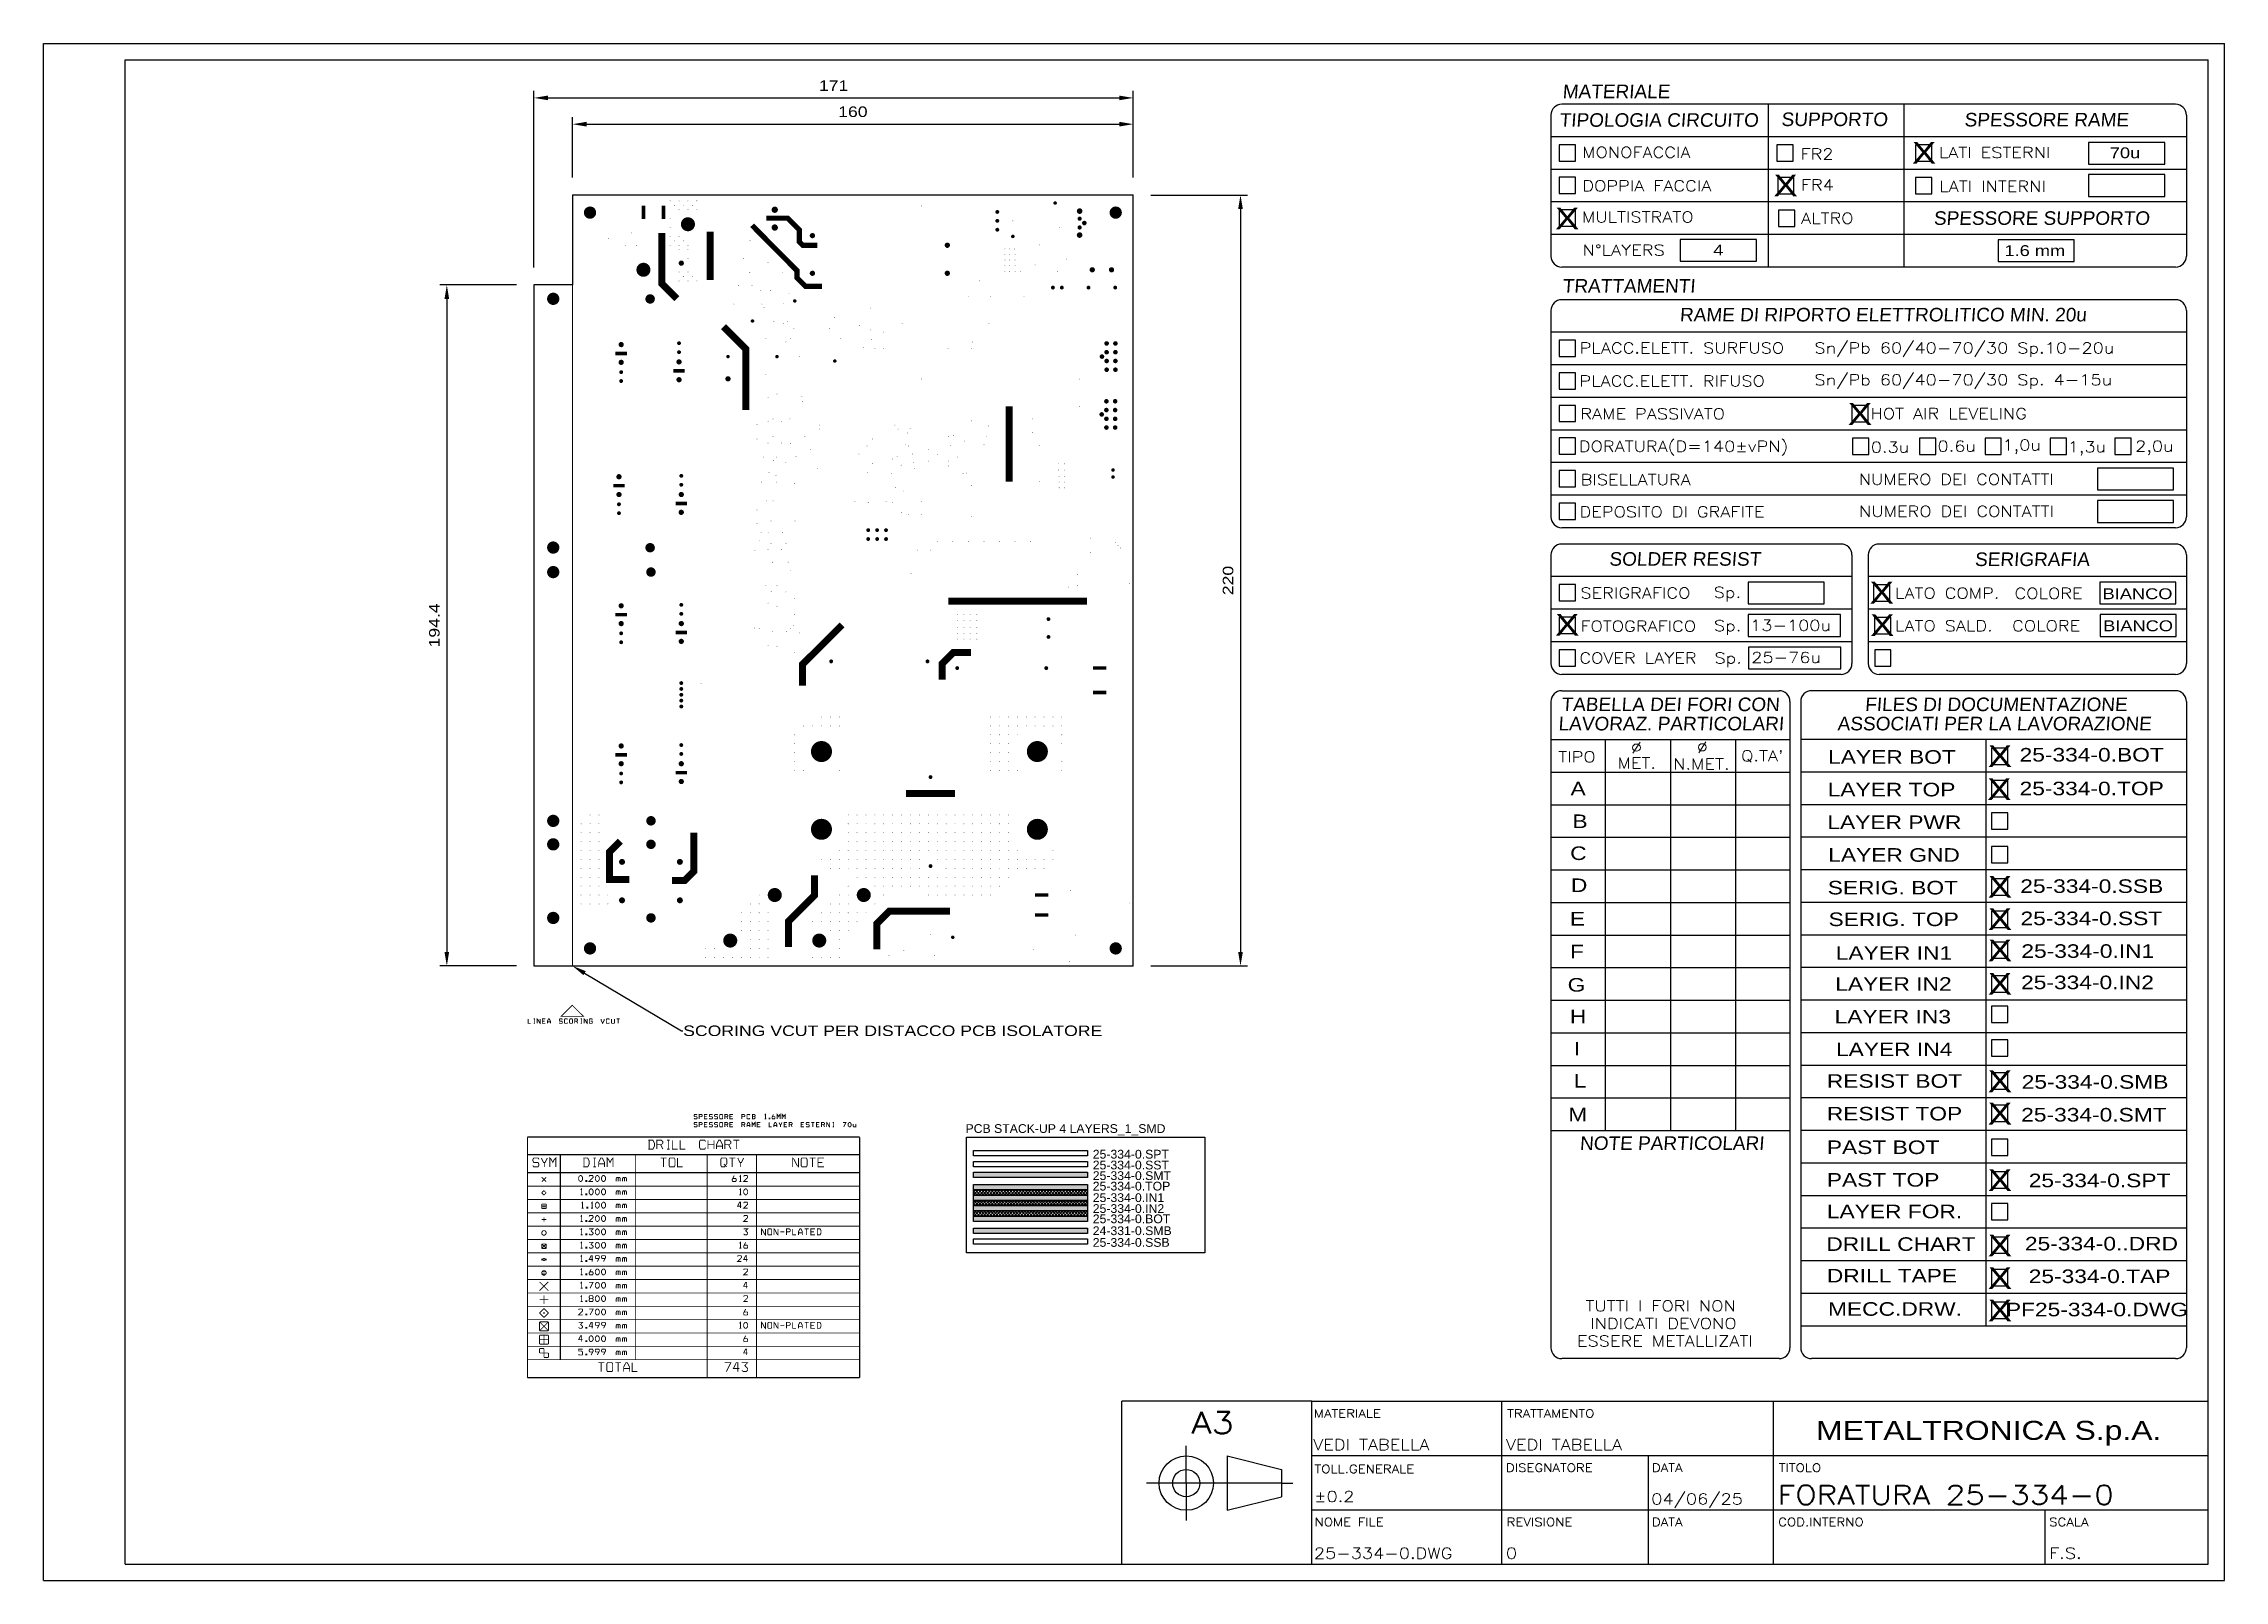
# Paper-space layout 'Layout1' of a CAD drawing. Extents: x 0 to 402, y 0 to 283.
# The model-space entities are those that its viewports show. They can reach past a viewport. Long polylines and large blocks are cut down to what shows.
import ezdxf
from ezdxf import colors
from ezdxf.entities.mleader import LeaderData, LeaderLine
from ezdxf.enums import TextEntityAlignment as Align
from ezdxf.math import Vec2, Vec3

# ---------------------------------------------------------------- set-up
doc = ezdxf.new("R2010")
doc.units = 0
doc.header["$LTSCALE"] = 10
doc.header["$MEASUREMENT"] = 0
doc.layers.get('0').update_dxf_attribs({"linetype": 'CONTINUOUS'})
doc.layers.get('Defpoints').update_dxf_attribs({"linetype": 'CONTINUOUS'})
for name, color, linetype in [('25-334-0_DRD', 7, 'CONTINUOUS'), ('25-334-0_DRL', 1, 'CONTINUOUS'), ('ATTRIBUTI', 7, 'CONTINUOUS'), ('CARTIGLIO', 7, 'CONTINUOUS'), ('OGGETTO', 7, 'CONTINUOUS'), ('TABELLA', 7, 'CONTINUOUS'), ('THRUHOLE_NPT', 8, 'CONTINUOUS'), ('THRUHOLE_TAP', 15, 'CONTINUOUS'), ('VIEWPORT', 7, 'CONTINUOUS')]:
    doc.layers.add(name, color=color, linetype=linetype)
doc.layers.get('VIEWPORT').off()
doc.styles.add('ROMANS', font='romans', dxfattribs={"height": 4})
doc.styles.add('STILE25', font='arial.ttf', dxfattribs={"width": 1.2, "height": 2.5})
doc.styles.add('STILE3', font='arial.ttf', dxfattribs={"width": 1.2, "height": 3})
doc.styles.add('STILE35', font='arial.ttf', dxfattribs={"width": 1.2, "height": 3.5})
doc.styles.add('STYLE4', font='arial.ttf', dxfattribs={"width": 1.2, "height": 4})
doc.dimstyles.new('QUOTE', dxfattribs={"dimscale": 0, "dimtxt": 3, "dimasz": 4, "dimexe": 2, "dimexo": 5, "dimgap": 2, "dimtad": 1, "dimdec": 1, "dimzin": 13, "dimdsep": 46, "dimtxsty": 'STILE3', "dimcen": 0, "dimclrt": 7, "dimadec": 0, "dimazin": 0, "dimtfac": 0.666667, "dimtdec": 1, "dimtofl": 0, "dimtmove": 2, "dimatfit": 3, "dimfxl": 1, "dimtolj": 1, "dimtzin": 13, "dimarcsym": 0})

psp = doc.layouts.get("Layout1")

msp = doc.modelspace()

# ---------------------------------------------------------------- texts
at = {"layer": 'OGGETTO', "style": 'STILE25'}
for s, p in [('PCB STACK-UP 4 LAYERS_1_SMD', (626.23, 607.87)), ('25-334-0.SPT', (662.54, 600.55)), ('25-334-0.SST', (662.54, 597.46)), ('25-334-0.SMT', (662.54, 594.43)), ('25-334-0.TOP', (662.54, 591.44)), ('25-334-0.IN1', (662.54, 588.15)), ('25-334-0.IN2', (662.54, 585.03)), ('25-334-0.BOT', (662.54, 582.1)), ('24-331-0.SMB', (662.54, 578.71)), ('25-334-0.SSB', (662.54, 575.37))]:
    msp.add_text(s, height=2.5, dxfattribs=at).set_placement(p)

# ---------------------------------------------------------------- blocks, each defined once
blk = doc.blocks.new('QD')
at = {"layer": 'ATTRIBUTI', "linetype": 'Continuous'}
blk.add_lwpolyline([(-1.5, 1.5), (-1.5, -1.5), (1.5, -1.5), (1.5, 1.5)], close=True, dxfattribs=at)
blk = doc.blocks.new('TABELLAPCB2')
at = {"layer": 'ATTRIBUTI', "color": 6, "linetype": 'Continuous'}
for p, q in [((116, 239.99), (102, 239.99)), ((102, 239.99), (102, 235.99)), ((116, 235.99), (116, 239.99)), ((102, 235.99), (116, 235.99))]:
    blk.add_line(p, q, dxfattribs=at)
for points in [[(102, 241.91), (116, 241.91), (116, 245.91), (102, 245.91)], [(26.82, 224.03), (40.82, 224.03), (40.82, 228.03), (26.82, 228.03)], [(85.36, 223.98), (99.36, 223.98), (99.36, 227.98), (85.36, 227.98)], [(103.65, 181.96), (117.65, 181.96), (117.65, 185.96), (103.65, 185.96)], [(103.61, 175.96), (117.61, 175.96), (117.61, 179.96), (103.61, 179.96)], [(39.33, 160.95), (53.33, 160.95), (53.33, 164.95), (39.33, 164.95)], [(104.08, 160.96), (118.08, 160.96), (118.08, 164.96), (104.08, 164.96)], [(39.34, 154.96), (56.34, 154.96), (56.34, 158.96), (39.34, 158.96)], [(104.09, 154.96), (118.09, 154.96), (118.09, 158.96), (104.09, 158.96)], [(39.4, 148.96), (56.4, 148.96), (56.4, 152.96), (39.4, 152.96)]]:
    blk.add_lwpolyline(points, close=True, dxfattribs=at)
at = {"layer": 'TABELLA', "color": 1, "linetype": 'Continuous'}
for p, q in [((118, 252.96), (5, 252.96)), ((43, 252.96), (43, 222.96)), ((68, 252.96), (68, 222.96)), ((3, 250.96), (3, 224.96)), ((120, 250.96), (120, 224.96)), ((120, 246.96), (3, 246.96)), ((118, 222.96), (5, 222.96)), ((118, 216.96), (5, 216.96)), ((3, 214.96), (3, 176.96)), ((120, 214.96), (120, 176.96)), ((120, 210.96), (3, 210.96)), ((118, 174.96), (5, 174.96)), ((3, 169.96), (3, 149.96)), ((56.41, 171.96), (5, 171.96)), ((58.41, 169.96), (58.41, 149.96)), ((61.41, 169.96), (61.41, 149.96)), ((118, 171.96), (63.41, 171.96)), ((120, 169.96), (120, 149.96)), ((58.41, 165.96), (3, 165.96)), ((120, 165.96), (61.41, 165.96)), ((56.41, 147.96), (5, 147.96)), ((5, 144.96), (45, 144.96)), ((118, 144.96), (51, 144.96)), ((118, 147.96), (63.41, 147.96)), ((3, 142.96), (3, 111.96)), ((47, 142.96), (47, 23.96)), ((49, 142.96), (49, 23.96)), ((120, 142.96), (120, 23.96)), ((3, 135.96), (47, 135.96)), ((120, 135.96), (49, 135.96)), ((3, 111.96), (3, 108.96)), ((3, 108.96), (3, 66.96)), ((3, 66.96), (3, 63.96)), ((3, 63.96), (47, 63.96)), ((3, 63.96), (3, 23.96)), ((45, 21.96), (5, 21.96)), ((118, 21.96), (51, 21.96))]:
    blk.add_line(p, q, dxfattribs=at)
at = {"layer": 'TABELLA', "color": 6, "linetype": 'Continuous'}
for p, q in [((120, 240.96), (3, 240.96)), ((120, 234.96), (3, 234.96)), ((120, 228.96), (3, 228.96)), ((120, 204.96), (3, 204.96)), ((120, 198.96), (3, 198.96)), ((120, 192.96), (3, 192.96)), ((120, 186.96), (3, 186.96)), ((120, 180.96), (3, 180.96)), ((58.41, 159.96), (3, 159.96)), ((120, 159.96), (61.41, 159.96)), ((58.41, 153.96), (3, 153.96)), ((120, 153.96), (61.41, 153.96)), ((13, 135.96), (13, 63.96)), ((25, 135.96), (25, 63.96)), ((37, 135.96), (37, 63.96)), ((83.05, 135.96), (83.05, 27.96)), ((3, 129.96), (47, 129.96)), ((120, 129.96), (49, 129.96)), ((3, 123.96), (47, 123.96)), ((120, 123.96), (49, 123.96)), ((3, 117.96), (47, 117.96)), ((120, 117.96), (49, 117.96)), ((3, 111.96), (47, 111.96)), ((120, 111.96), (49, 111.96)), ((3, 105.96), (47, 105.96)), ((120, 105.96), (49, 105.96)), ((3, 99.96), (47, 99.96)), ((120, 99.96), (49, 99.96)), ((3, 93.96), (47, 93.96)), ((120, 93.96), (49, 93.96)), ((3, 87.96), (47, 87.96)), ((120, 87.96), (49, 87.96)), ((3, 81.96), (47, 81.96)), ((120, 81.96), (49, 81.96)), ((3, 75.96), (47, 75.96)), ((120, 75.96), (49, 75.96)), ((3, 69.96), (47, 69.96)), ((120, 69.96), (49, 69.96)), ((120, 63.96), (49, 63.96)), ((120, 57.96), (49, 57.96)), ((120, 51.96), (49, 51.96)), ((120, 45.96), (49, 45.96)), ((120, 39.96), (49, 39.96)), ((120, 33.96), (49, 33.96)), ((120, 27.96), (49, 27.96))]:
    blk.add_line(p, q, dxfattribs=at)
at = {"layer": 'TABELLA', "color": 1, "linetype": 'Continuous'}
for centre, start, end in [((5, 250.96), 90, 180), ((118, 250.96), 0, 90), ((5, 224.96), 180, 270), ((118, 224.96), 270, 0), ((5, 214.96), 90, 180), ((118, 214.96), 0, 90), ((5, 176.96), 180, 270), ((118, 176.96), 270, 0), ((5, 169.96), 90, 180), ((56.41, 169.96), 0, 90), ((63.41, 169.96), 90, 180), ((118, 169.96), 0, 90), ((5, 149.96), 180, 270), ((56.41, 149.96), 270, 0), ((63.41, 149.96), 180, 270), ((118, 149.96), 270, 0), ((5, 142.96), 90, 180), ((45, 142.96), 0, 90), ((51, 142.96), 90, 180), ((118, 142.96), 0, 90), ((5, 23.96), 180, 270), ((45, 23.96), 270, 0), ((51, 23.96), 180, 270), ((118, 23.96), 270, 0)]:
    blk.add_arc(centre, 2, start, end, dxfattribs=at)
at = {"layer": 'TABELLA', "linetype": 'Continuous'}
for p in [(6, 244), (46.11, 243.96), (71.62, 243.96), (6, 238), (46.25, 237.96), (71.62, 237.96), (6, 232), (46.4, 231.96), (6, 208), (6, 202), (6, 196), (59.91, 195.96), (6, 190), (60.05, 189.96), (72.34, 189.96), (84.42, 189.96), (96.42, 189.96), (108.34, 189.96), (6, 184), (6, 178), (6, 163), (63.9, 162.96), (6, 157), (64.05, 156.96), (6, 151), (64.11, 150.96), (85.62, 132.85), (85.62, 126.9), (85.62, 120.96), (85.62, 114.74), (85.62, 108.8), (85.62, 102.85), (85.62, 97.18), (85.62, 90.93), (85.62, 85.36), (85.62, 79.15), (85.62, 73.07), (85.62, 67.12), (85.62, 60.86), (85.62, 54.86), (85.62, 49.03), (85.62, 42.85), (85.62, 36.85), (85.62, 30.87)]:
    blk.add_blockref('QD', p, dxfattribs=at)
at = {"layer": 'ATTRIBUTI', "linetype": 'Continuous', "width": 1.2, "flags": 8}
for tag, height, style, p in [('X', 4, 'STYLE4', (6.1, 244.01)), ('X', 4, 'STYLE4', (71.7, 244.01)), ('VAL', 2, 'STILE25', (108.7, 244.01)), ('X', 4, 'STYLE4', (6, 237.91)), ('X', 4, 'STYLE4', (46.2, 238.01)), ('VAL', 2, 'STILE25', (92.09, 226)), ('X', 4, 'STYLE4', (6, 208.01)), ('X', 4, 'STYLE4', (6, 163.01)), ('X', 4, 'STYLE4', (63.9, 163.01)), ('VAL', 2, 'STILE25', (46.4, 163.01)), ('COL', 2, 'STILE25', (111, 162.81))]:
    blk.add_attdef(tag, text='', height=height, dxfattribs=dict(at, style=style)).set_placement(p, align=Align.MIDDLE_CENTER)
at = {"layer": 'ATTRIBUTI', "linetype": 'Continuous', "width": 1.2}
for tag, height, style, p in [('X', 4, 'STYLE4', (46.1, 244.01)), ('X', 4, 'STYLE4', (71.6, 238.01)), ('VAL', 2, 'STILE25', (108.96, 238.08)), ('X', 4, 'STYLE4', (6, 231.91)), ('X', 4, 'STYLE4', (46.4, 232.01)), ('X', 4, 'STYLE4', (6, 202.01)), ('X', 4, 'STYLE4', (6, 196.01)), ('X', 4, 'STYLE4', (59.9, 195.91)), ('X', 4, 'STYLE4', (6, 190.01)), ('X', 4, 'STYLE4', (60, 189.91)), ('X', 4, 'STYLE4', (72.3, 189.91)), ('X', 4, 'STYLE4', (84.4, 189.91)), ('X', 4, 'STYLE4', (96.4, 190.01)), ('X', 4, 'STYLE4', (108.3, 190.01)), ('X', 4, 'STYLE4', (6, 184.01)), ('NUM', 2, 'STILE25', (110.99, 183.91)), ('X', 4, 'STYLE4', (6, 178.01)), ('NUM', 2, 'STILE25', (111.02, 178.01)), ('X', 4, 'STYLE4', (6, 157.11)), ('X', 4, 'STYLE4', (64, 157.01)), ('BIANCO', 2, 'STILE25', (111.1, 156.91)), ('X', 4, 'STYLE4', (6, 151.01)), ('X', 4, 'STYLE4', (85.68, 132.91)), ('CSXXXR1.BOT', 2.5, 'STILE25', (102.56, 133.16)), ('X', 4, 'STYLE4', (85.54, 126.83)), ('DIA', 2.5, 'STILE25', (19.2, 127.01)), ('DIA', 2.5, 'STILE25', (31.1, 126.91)), ('QTA', 2.5, 'STILE25', (42.1, 126.91)), ('CSXXXR1.TOP', 2.5, 'STILE25', (102.56, 126.94)), ('DIA', 2.5, 'STILE25', (19.2, 120.91)), ('DIA', 2.5, 'STILE25', (31.1, 121.01)), ('QTA', 2.5, 'STILE25', (42.1, 120.91)), ('X', 4, 'STYLE4', (85.68, 120.88)), ('CSXXXR1.PWR', 2.5, 'STILE25', (103.25, 121)), ('X', 4, 'STYLE4', (85.68, 114.67)), ('DIA', 2.5, 'STILE25', (19.1, 114.91)), ('DIA', 2.5, 'STILE25', (31.1, 114.81)), ('QTA', 2.5, 'STILE25', (42, 114.91)), ('CSXXXR1.GND', 2.5, 'STILE25', (102.89, 114.92)), ('DIA', 2.5, 'STILE25', (19.1, 108.91)), ('DIA', 2.5, 'STILE25', (31.2, 108.91)), ('QTA', 2.5, 'STILE25', (42.1, 108.91)), ('X', 4, 'STYLE4', (85.68, 108.86)), ('CSXXXR1.SSB', 2.5, 'STILE25', (102.57, 108.97)), ('X', 4, 'STYLE4', (85.68, 102.91)), ('DIA', 2.5, 'STILE25', (19, 102.91)), ('DIA', 2.5, 'STILE25', (31.3, 103.11)), ('QTA', 2.5, 'STILE25', (42.3, 102.91)), ('CSXXXR1.SST', 2.5, 'STILE25', (102.5, 103.03)), ('DIA', 2.5, 'STILE25', (19.1, 96.91)), ('DIA', 2.5, 'STILE25', (31.3, 97.11)), ('QTA', 2.5, 'STILE25', (42.2, 97.21)), ('X', 4, 'STYLE4', (85.68, 97.13)), ('CSXXXR1.IN1', 2.5, 'STILE25', (101.84, 97.01)), ('X', 4, 'STYLE4', (85.68, 90.99)), ('CSXXXR1.IN2', 2.5, 'STILE25', (101.79, 91.24)), ('DIA', 2.5, 'STILE25', (19.2, 90.91)), ('DIA', 2.5, 'STILE25', (31.3, 91.01)), ('QTA', 2.5, 'STILE25', (42, 90.91)), ('DIA', 2.5, 'STILE25', (19.2, 84.91)), ('DIA', 2.5, 'STILE25', (31.4, 85.11)), ('QTA', 2.5, 'STILE25', (42, 84.91)), ('X', 4, 'STYLE4', (85.68, 85.58)), ('CSXXXR1.IN3', 2.5, 'STILE25', (101.63, 84.93)), ('X', 4, 'STYLE4', (85.68, 79.23)), ('DIA', 2.5, 'STILE25', (19.1, 78.91)), ('DIA', 2.5, 'STILE25', (31.4, 79.01)), ('QTA', 2.5, 'STILE25', (42.1, 79.01)), ('CSXXXR1.IN4', 2.5, 'STILE25', (101.78, 78.94)), ('DIA', 2.5, 'STILE25', (19.1, 72.91)), ('DIA', 2.5, 'STILE25', (31.3, 73.01)), ('QTA', 2.5, 'STILE25', (41.9, 73.01)), ('X', 4, 'STYLE4', (85.68, 73.02)), ('CSXXXR1.SMB', 2.5, 'STILE25', (103.19, 72.9)), ('DIA', 2.5, 'STILE25', (31.3, 67.11)), ('X', 4, 'STYLE4', (85.68, 67.07)), ('DIA', 2.5, 'STILE25', (19.1, 66.91)), ('QTA', 2.5, 'STILE25', (42, 66.91)), ('CSXXXR1.SMT', 2.5, 'STILE25', (102.97, 66.87)), ('X', 4, 'STYLE4', (85.68, 60.81)), ('CSXXXR1.SPB', 2.5, 'STILE25', (102.72, 60.95)), ('X', 4, 'STYLE4', (85.68, 54.81)), ('CSXXXR1.SMT', 2.5, 'STILE25', (104.02, 54.77)), ('X', 4, 'STYLE4', (85.68, 48.99)), ('CSXXXR1.DRL', 2.5, 'STILE25', (104.09, 48.95)), ('X', 4, 'STYLE4', (85.68, 42.8)), ('CSXXXR1.DRD', 2.5, 'STILE25', (104.36, 43.13)), ('X', 4, 'STYLE4', (85.68, 36.8)), ('CSXXXR1.TAP', 2.5, 'STILE25', (104.02, 37.12)), ('X', 4, 'STYLE4', (85.68, 30.82)), ('CSXXXR1.DWG', 2.5, 'STILE25', (103.53, 31))]:
    blk.add_attdef(tag, text='', height=height, dxfattribs=dict(at, style=style)).set_placement(p, align=Align.MIDDLE_CENTER)
at = {"layer": 'TABELLA', "linetype": 'Continuous', "style": 'STILE25', "oblique": 4}
for s, p in [('MATERIALE', (5.12, 254.07)), ('TIPOLOGIA CIRCUITO', (4.54, 248.8)), ('SUPPORTO', (45.4, 248.93)), ('SPESSORE RAME', (79.1, 248.86)), ('SPESSORE SUPPORTO', (73.45, 230.74)), ('TRATTAMENTI', (5.12, 218.26)), ('RAME DI RIPORTO ELETTROLITICO MIN. 20u', (26.7, 212.96)), ('SOLDER RESIST', (13.71, 167.97)), ('SERIGRAFIA', (81.02, 167.91)), ('TABELLA DEI FORI CON', (4.9, 141.19)), ('FILES DI DOCUMENTAZIONE', (60.8, 141.19)), ('LAVORAZ. PARTICOLARI', (4.35, 137.65)), ('ASSOCIATI PER LA LAVORAZIONE', (55.73, 137.65)), ('NOTE PARTICOLARI', (8.3, 60.39))]:
    blk.add_text(s, height=2.5, dxfattribs=at).set_placement(p)
at = {"layer": 'TABELLA', "linetype": 'Continuous', "width": 1.2}
for s, height, style, p in [('MONOFACCIA', 2, 'ROMANS', (8.75, 243.1)), ('LATI ESTERNI', 2, 'ROMANS', (74.41, 243.06)), ('FR2', 2, 'ROMANS', (48.96, 242.8)), ('DOPPIA FACCIA', 2, 'ROMANS', (8.78, 236.93)), ('FR4', 2, 'ROMANS', (49.03, 237.1)), ('LATI INTERNI', 2, 'ROMANS', (74.49, 236.85)), ('MULTISTRATO', 2, 'ROMANS', (8.7, 231.18)), ('ALTRO', 2, 'ROMANS', (49.05, 230.96)), ('N°LAYERS', 2, 'ROMANS', (8.83, 225.09)), ('PLACC.ELETT. SURFUSO ', 2, 'ROMANS', (8.29, 207.08)), ('Sn/Pb 60/40-70/30 Sp.10-20u', 2, 'ROMANS', (51.52, 207.08)), ('PLACC.ELETT. RIFUSO ', 2, 'ROMANS', (8.24, 200.99)), ('Sn/Pb 60/40-70/30 Sp. 4-15u', 2, 'ROMANS', (51.52, 201.2)), ('RAME PASSIVATO', 2, 'ROMANS', (8.41, 194.95)), ('HOT AIR LEVELING', 2, 'ROMANS', (61.84, 194.99)), ('DORATURA(D=140%%PvPN)', 2, 'ROMANS', (8.15, 188.96)), ('0.3u', 2, 'ROMANS', (61.89, 188.8)), ('0.6u', 2, 'ROMANS', (74.17, 188.99)), ('1,0u', 2, 'ROMANS', (86.13, 189.19)), ('1,3u', 2, 'ROMANS', (98.14, 188.87)), ('2,0u', 2, 'ROMANS', (110.56, 188.99)), ('BISELLATURA', 2, 'ROMANS', (8.47, 182.83)), ('NUMERO DEI CONTATTI', 2, 'ROMANS', (59.68, 182.87)), ('DEPOSITO DI GRAFITE', 2, 'ROMANS', (8.27, 176.89)), ('NUMERO DEI CONTATTI', 2, 'ROMANS', (59.72, 176.99)), ('SERIGRAFICO ', 2, 'ROMANS', (8.42, 161.95)), ('Sp.', 2, 'ROMANS', (32.98, 162.07)), ('LATO COMP.', 2, 'ROMANS', (66.34, 161.92)), ('COLORE', 2, 'ROMANS', (88.35, 161.87)), ('FOTOGRAFICO ', 2, 'ROMANS', (8.44, 155.84)), ('Sp.', 2, 'ROMANS', (33.02, 155.93)), ('13-100u', 2, 'ROMANS', (39.67, 155.98)), ('LATO SALD.', 2, 'ROMANS', (66.34, 155.9)), ('COLORE', 2, 'ROMANS', (87.91, 155.9)), ('COVER LAYER ', 2, 'ROMANS', (8.23, 149.97)), ('Sp.', 2, 'ROMANS', (33.12, 149.98)), ('25-76u', 2, 'ROMANS', (39.88, 150.08)), ('TIPO', 2, 'ROMANS', (4.34, 131.78)), ('MET.', 2, 'ROMANS', (15.25, 130.65)), ('%%C', 2, 'ROMANS', (17.72, 133.47)), ('%%C', 2, 'ROMANS', (29.85, 133.53)), ("Q.TA'", 2, 'ROMANS', (38.01, 131.96)), ('LAYER BOT', 2.5, 'STILE25', (54.03, 131.51)), ('N.MET.', 2, 'ROMANS', (25.51, 130.47)), ('A', 2.5, 'STILE25', (6.61, 125.68)), ('LAYER TOP', 2.5, 'STILE25', (53.95, 125.5)), ('B', 2.5, 'STILE25', (6.96, 119.66)), ('LAYER PWR', 2.5, 'STILE25', (53.89, 119.48)), ('C', 2.5, 'STILE25', (6.54, 113.78)), ('LAYER GND', 2.5, 'STILE25', (54.06, 113.46)), ('D', 2.5, 'STILE25', (6.68, 107.88)), ('SERIG. BOT', 2.5, 'STILE25', (53.96, 107.44)), ('E', 2.5, 'STILE25', (6.49, 101.71)), ('SERIG. TOP', 2.5, 'STILE25', (54.11, 101.61)), ('F', 2.5, 'STILE25', (6.51, 95.68)), ('LAYER IN1', 2.5, 'STILE25', (55.44, 95.41)), ('G', 2.5, 'STILE25', (6.08, 89.54)), ('LAYER IN2', 2.5, 'STILE25', (55.35, 89.7)), ('H', 2.5, 'STILE25', (6.49, 83.72)), ('LAYER IN3', 2.5, 'STILE25', (55.23, 83.68)), ('I', 2.5, 'STILE25', (7.23, 77.79)), ('LAYER IN4', 2.5, 'STILE25', (55.48, 77.66)), ('L', 2.5, 'STILE25', (7.2, 71.87)), ('RESIST BOT', 2.5, 'STILE25', (53.8, 71.83)), ('RESIST TOP', 2.5, 'STILE25', (53.8, 65.82)), ('M', 2.5, 'STILE25', (6.2, 65.65)), ('PAST BOT', 2.5, 'STILE25', (53.8, 59.63)), ('PAST TOP', 2.5, 'STILE25', (53.8, 53.63)), ('LAYER FOR.', 2.5, 'STILE25', (53.8, 47.81)), ('DRILL CHART', 2.5, 'STILE25', (53.71, 41.8)), ('DRILL TAPE', 2.5, 'STILE25', (53.8, 35.98)), ('TUTTI I FORI NON', 2, 'ROMANS', (9.36, 30.67)), ('MECC.DRW.', 2.5, 'STILE25', (54.01, 29.85)), ('INDICATI DEVONO', 2, 'ROMANS', (10.24, 27.43)), ('ESSERE METALLIZATI', 2, 'ROMANS', (7.78, 24.19))]:
    blk.add_text(s, height=height, dxfattribs=dict(at, style=style)).set_placement(p)
at = {"layer": 'TABELLA', "linetype": 'Continuous', "style": 'STILE25', "width": 1.2}
blk.add_attdef('NUM', text='', height=2, dxfattribs=at).set_placement((33.83, 226.12), align=Align.MIDDLE_CENTER)
blk = doc.blocks.new('A3METALTRONICA')
at = {"layer": 'CARTIGLIO', "color": 6, "linetype": 'Continuous'}
for p, q in [((0, 283), (401.5, 283)), ((0, 0), (0, 283)), ((401.5, 0), (401.5, 283)), ((233.5, 3), (233.5, 33)), ((268.5, 3), (268.5, 33)), ((318.5, 3), (318.5, 33)), ((233.5, 23), (398.5, 23)), ((295.5, 3), (295.5, 23)), ((233.5, 13), (398.5, 13)), ((368.5, 3), (368.5, 13)), ((0, 0), (401.5, 0))]:
    blk.add_line(p, q, dxfattribs=at)
at = {"layer": 'CARTIGLIO', "color": 1, "linetype": 'Continuous'}
for p, q in [((15, 280), (398.5, 280)), ((15, 3), (15, 280)), ((398.5, 3), (398.5, 280)), ((198.5, 3), (198.5, 33)), ((233.5, 33), (198.5, 33)), ((233.5, 33), (398.5, 33)), ((15, 3), (398.5, 3))]:
    blk.add_line(p, q, dxfattribs=at)
at = {"layer": 'CARTIGLIO', "color": 6}
for p, q in [((210.37, 17.91), (210.37, 24.81)), ((227.92, 17.91), (203.08, 17.91)), ((210.37, 17.91), (210.37, 11)), ((227.92, 17.91), (230, 17.91))]:
    blk.add_line(p, q, dxfattribs=at)
at = {"layer": 'CARTIGLIO', "color": 1}
for p, q in [((217.92, 22.91), (227.92, 20.41)), ((217.92, 22.91), (217.92, 12.91)), ((227.92, 20.41), (227.92, 15.41)), ((217.92, 12.91), (227.92, 15.41))]:
    blk.add_line(p, q, dxfattribs=at)
for radius in [5, 2.5]:
    blk.add_circle((210.37, 17.91), radius, dxfattribs=at)
at = {"layer": 'CARTIGLIO', "color": 1, "linetype": 'Continuous', "style": 'ROMANS', "width": 1.2}
blk.add_text('A3', height=4, dxfattribs=at).set_placement((211.32, 27.03))
at = {"layer": 'CARTIGLIO', "color": 0, "linetype": 'Continuous', "style": 'ROMANS', "width": 1.2}
for s, p in [('MATERIALE', (233.87, 30)), ('TRATTAMENTO', (269.45, 30)), ('TOLL.GENERALE', (233.99, 19.77)), ('DISEGNATORE', (269.23, 20)), ('DATA', (296.11, 20)), ('TITOLO', (319.47, 20)), ('NOME FILE', (233.99, 10)), ('REVISIONE', (269.35, 10)), ('DATA', (296.11, 10)), ('COD.INTERNO', (319.35, 10)), ('SCALA', (369.23, 10))]:
    blk.add_text(s, height=1.5, dxfattribs=at).set_placement(p)
at = {"layer": 'CARTIGLIO', "linetype": 'Continuous', "style": 'STILE35', "width": 1.2}
blk.add_text('METALTRONICA S.p.A.', height=3.5, dxfattribs=at).set_placement((326.33, 25.88))
at = {"layer": 'CARTIGLIO', "color": 0, "linetype": 'Continuous', "style": 'ROMANS', "width": 1.2}
for tag, p, height in [('MATERIALE', (233.75, 24), 2), ('TRATTAMENTO', (269.23, 24), 2), ('TITOLO', (319.23, 14), 3.5), ('DISEGNATORE', (269.23, 14), 2), ('DATADIS', (295.99, 14), 2), ('NOMEFILE', (233.87, 4), 2), ('REVISIONE', (269.23, 4), 2), ('DATAREV', (295.99, 4), 2), ('CODICE', (319.35, 4), 2), ('SCALA', (369.25, 4), 2)]:
    blk.add_attdef(tag, p, '', height=height, dxfattribs=at)
at = {"layer": 'CARTIGLIO', "color": 0, "linetype": 'Continuous', "style": 'ROMANS', "width": 1.2, "flags": 8}
blk.add_attdef('TOLLERANZA', text='', height=2, dxfattribs=at).set_placement((233.93, 13.85), align=Align.BOTTOM_LEFT)
blk = doc.blocks.new('ROUND_1')
at = {"const_width": 1.75006}
blk.add_lwpolyline([(-0.87503, 0, 1), (0.87503, 0, 1)], format="xyb", close=True, dxfattribs=at)
blk = doc.blocks.new('ROUND_3')
at = {"const_width": 0.50038}
blk.add_lwpolyline([(-0.25019, 0, 1), (0.25019, 0, 1)], format="xyb", close=True, dxfattribs=at)
blk = doc.blocks.new('ROUND_27')
at = {"const_width": 0.65024}
blk.add_lwpolyline([(-0.32512, 0, 1), (0.32512, 0, 1)], format="xyb", close=True, dxfattribs=at)
blk = doc.blocks.new('ROUND_30')
at = {"const_width": 0.84963}
blk.add_lwpolyline([(-0.424814, 0, 1), (0.424814, 0, 1)], format="xyb", close=True, dxfattribs=at)
blk = doc.blocks.new('ROUND_34')
at = {"const_width": 0.8001}
blk.add_lwpolyline([(-0.40005, 0, 1), (0.40005, 0, 1)], format="xyb", close=True, dxfattribs=at)
blk = doc.blocks.new('ROUND_39')
at = {"const_width": 0.90043}
blk.add_lwpolyline([(-0.450214, 0, 1), (0.450214, 0, 1)], format="xyb", close=True, dxfattribs=at)
blk = doc.blocks.new('ROUND_72')
at = {"const_width": 0.7493}
blk.add_lwpolyline([(-0.37465, 0, 1), (0.37465, 0, 1)], format="xyb", close=True, dxfattribs=at)
blk = doc.blocks.new('ROUND_79')
at = {"const_width": 1.35001}
blk.add_lwpolyline([(-0.675004, 0, 1), (0.675004, 0, 1)], format="xyb", close=True, dxfattribs=at)
blk = doc.blocks.new('ROUND_80')
at = {"const_width": 0.54991}
blk.add_lwpolyline([(-0.274954, 0, 1), (0.274954, 0, 1)], format="xyb", close=True, dxfattribs=at)
blk = doc.blocks.new('ROUND_81')
at = {"const_width": 2.99974}
blk.add_lwpolyline([(-1.49987, 0, 1), (1.49987, 0, 1)], format="xyb", close=True, dxfattribs=at)
blk = doc.blocks.new('ROUND_82')
at = {"const_width": 2.00025}
blk.add_lwpolyline([(-1.000124, 0, 1), (1.000124, 0, 1)], format="xyb", close=True, dxfattribs=at)
blk = doc.blocks.new('ROUND_83')
at = {"const_width": 0.59944}
blk.add_lwpolyline([(-0.29972, 0, 1), (0.29972, 0, 1)], format="xyb", close=True, dxfattribs=at)
blk = doc.blocks.new('ROUND_84')
at = {"const_width": 0.10033}
blk.add_lwpolyline([(-0.050164, 0, 1), (0.050164, 0, 1)], format="xyb", close=True, dxfattribs=at)
blk = doc.blocks.new('ROUND_86')
at = {"const_width": 0.10033}
blk.add_lwpolyline([(-0.050164, 0, 1), (0.050164, 0, 1)], format="xyb", close=True, dxfattribs=at)
blk = doc.blocks.new('ROUND_87')
at = {"const_width": 0.10033}
blk.add_lwpolyline([(-0.050164, 0, 1), (0.050164, 0, 1)], format="xyb", close=True, dxfattribs=at)
blk = doc.blocks.new('ROUND_75')
at = {"const_width": 0.10033}
blk.add_lwpolyline([(-0.050164, 0, 1), (0.050164, 0, 1)], format="xyb", close=True, dxfattribs=at)
blk = doc.blocks.new('*D91')
at = {"layer": 'Defpoints', "color": 0, "transparency": 16777216}
for p in [(674.09, 875.53), (674.09, 655.53), (704.69, 655.53)]:
    blk.add_point(p, dxfattribs=at)
at = {"layer": 'OGGETTO', "color": 0, "lineweight": -2, "transparency": 16777216}
for p, q in [((679.09, 875.53), (706.69, 875.53)), ((704.69, 871.53), (704.69, 659.53)), ((679.09, 655.53), (706.69, 655.53))]:
    blk.add_line(p, q, dxfattribs=at)
at = {"layer": 'OGGETTO', "color": 0, "transparency": 16777216}
for points in [[(704.02, 871.53), (705.36, 871.53), (704.69, 875.53)], [(704.02, 659.53), (705.36, 659.53), (704.69, 655.53)]]:
    blk.add_solid(points, dxfattribs=at)
at = {"layer": 'OGGETTO', "color": 7, "transparency": 16777216, "insert": (701.16, 765.53), "char_height": 3, "attachment_point": 5, "rotation": 90, "style": 'STILE3'}
blk.add_mtext('\\A1;220', dxfattribs=at)
blk = doc.blocks.new('*D92')
at = {"layer": 'Defpoints', "color": 0, "transparency": 16777216}
for p in [(674.09, 895.77), (514.09, 875.53), (674.09, 875.53)]:
    blk.add_point(p, dxfattribs=at)
at = {"layer": 'OGGETTO', "color": 0, "lineweight": -2, "transparency": 16777216}
for p, q in [((514.09, 880.53), (514.09, 897.77)), ((674.09, 880.53), (674.09, 897.77)), ((518.09, 895.77), (670.09, 895.77))]:
    blk.add_line(p, q, dxfattribs=at)
at = {"layer": 'OGGETTO', "color": 0, "transparency": 16777216}
for points in [[(518.09, 896.44), (518.09, 895.1), (514.09, 895.77)], [(670.09, 896.44), (670.09, 895.1), (674.09, 895.77)]]:
    blk.add_solid(points, dxfattribs=at)
at = {"layer": 'OGGETTO', "color": 7, "transparency": 16777216, "insert": (594.09, 899.3), "char_height": 3, "attachment_point": 5, "style": 'STILE3'}
blk.add_mtext('\\A1;160', dxfattribs=at)
blk = doc.blocks.new('*D93')
at = {"layer": 'Defpoints', "color": 0, "transparency": 16777216}
for p in [(674.09, 903.27), (674.09, 875.53), (503.09, 849.89)]:
    blk.add_point(p, dxfattribs=at)
at = {"layer": 'OGGETTO', "color": 0, "lineweight": -2, "transparency": 16777216}
for p, q in [((503.09, 854.89), (503.09, 905.27)), ((507.09, 903.27), (670.09, 903.27)), ((674.09, 880.53), (674.09, 905.27))]:
    blk.add_line(p, q, dxfattribs=at)
at = {"layer": 'OGGETTO', "color": 0, "transparency": 16777216}
for points in [[(507.09, 903.93), (507.09, 902.6), (503.09, 903.27)], [(670.09, 903.93), (670.09, 902.6), (674.09, 903.27)]]:
    blk.add_solid(points, dxfattribs=at)
at = {"layer": 'OGGETTO', "color": 7, "transparency": 16777216, "insert": (588.59, 906.77), "char_height": 3, "attachment_point": 5, "style": 'STILE3'}
blk.add_mtext('\\A1;171', dxfattribs=at)
blk = doc.blocks.new('*D94')
at = {"layer": 'Defpoints', "color": 0, "transparency": 16777216}
for p in [(503.09, 849.89), (478.23, 655.53), (503.09, 655.53)]:
    blk.add_point(p, dxfattribs=at)
at = {"layer": 'OGGETTO', "color": 0, "lineweight": -2, "transparency": 16777216}
for p, q in [((498.09, 849.89), (476.23, 849.89)), ((478.23, 845.89), (478.23, 659.53)), ((498.09, 655.53), (476.23, 655.53))]:
    blk.add_line(p, q, dxfattribs=at)
at = {"layer": 'OGGETTO', "color": 0, "transparency": 16777216}
for points in [[(477.56, 845.89), (478.89, 845.89), (478.23, 849.89)], [(477.56, 659.53), (478.89, 659.53), (478.23, 655.53)]]:
    blk.add_solid(points, dxfattribs=at)
at = {"layer": 'OGGETTO', "color": 7, "transparency": 16777216, "insert": (474.69, 752.71), "char_height": 3, "attachment_point": 5, "rotation": 90, "style": 'STILE3'}
blk.add_mtext('\\A1;194.4', dxfattribs=at)

# ---------------------------------------------------------------- dimensions: what is measured, and where the dimension line sits
at = {"layer": 'OGGETTO'}
for base, p1, picture, middle in [((674.09, 903.27), (503.09, 849.89), '*D93', (588.59, 906.77)), ((674.09, 895.77), (514.09, 875.53), '*D92', (594.09, 899.3))]:
    dim = msp.add_linear_dim(base=base, p1=p1, p2=(674.09, 875.53), dimstyle='QUOTE', override={"dimscale": 1}, dxfattribs=at)
    dim.commit()
    dim.dimension.update_dxf_attribs({"geometry": picture, "text_midpoint": middle})
for base, p1, p2, picture, middle in [((704.69, 655.53), (674.09, 875.53), (674.09, 655.53), '*D91', (701.16, 765.53)), ((478.23, 655.53), (503.09, 849.89), (503.09, 655.53), '*D94', (474.69, 752.71))]:
    dim = msp.add_linear_dim(base=base, p1=p1, p2=p2, angle=90, dimstyle='QUOTE', override={"dimscale": 1}, dxfattribs=at)
    dim.commit()
    dim.dimension.update_dxf_attribs({"geometry": picture, "text_midpoint": middle})

# ---------------------------------------------------------------- hatches: boundary and pattern name
at = {"layer": 'OGGETTO'}
h = msp.add_hatch(color=3, dxfattribs=at)
h.paths.add_polyline_path([(661.04, 595.14), (661.04, 596.64), (628.54, 596.64), (628.54, 595.14)])
h.paths.add_polyline_path([(661.04, 579.17), (661.04, 580.67), (628.54, 580.67), (628.54, 579.17)])
h = msp.add_hatch(color=1, dxfattribs=at)
h.paths.add_polyline_path([(628.54, 593.12), (628.54, 591.62), (661.04, 591.62), (661.04, 593.12)])
h.paths.add_polyline_path([(661.04, 588.62), (661.04, 590.12), (628.54, 590.12), (628.54, 588.62)])
h.paths.add_polyline_path([(661.04, 585.62), (661.04, 587.12), (628.54, 587.12), (628.54, 585.62)])
h.paths.add_polyline_path([(661.04, 582.62), (661.04, 584.12), (628.54, 584.12), (628.54, 582.62)])
h = msp.add_hatch(dxfattribs=at)
h.set_pattern_fill('ANSI37', color=256, scale=5, style=0)
h.set_pattern_definition([(45, (568.0523, 332.62793), (-0.4419417, 0.4419417), []), (135, (568.0523, 332.62793), (-0.4419417, -0.4419417), [])])
h.paths.add_polyline_path([(661.04, 591.62), (628.54, 591.62), (628.54, 590.12), (661.04, 590.12)])
h.paths.add_polyline_path([(661.04, 588.62), (628.54, 588.62), (628.54, 587.12), (661.04, 587.12)])
h.paths.add_polyline_path([(661.04, 585.62), (628.54, 585.62), (628.54, 584.12), (661.04, 584.12)])

# ---------------------------------------------------------------- linework, layer by layer
at = {"layer": '25-334-0_DRD'}
for p, q in [((674.09, 875.53), (514.09, 875.53)), ((514.09, 875.53), (514.09, 849.89)), ((674.09, 655.53), (674.09, 875.53)), ((514.09, 849.89), (503.09, 849.89)), ((503.09, 849.89), (503.09, 655.53)), ((503.09, 655.53), (674.09, 655.53))]:
    msp.add_line(p, q, dxfattribs=at)
at = {"layer": '25-334-0_DRD', "const_width": 0.254}
for points in [[(549.64, 612.94), (549.53, 613.15), (548.9, 613.15), (548.79, 612.94), (548.79, 612.72), (548.9, 612.51), (549.53, 612.51), (549.64, 612.3), (549.64, 612.09), (549.53, 611.88), (548.9, 611.88), (548.79, 612.09)], [(549.64, 610.65), (549.53, 610.86), (548.9, 610.86), (548.79, 610.65), (548.79, 610.44), (548.9, 610.23), (549.53, 610.23), (549.64, 610.01), (549.64, 609.8), (549.53, 609.59), (548.9, 609.59), (548.79, 609.8)], [(550.25, 612.51), (550.89, 612.51), (551.1, 612.72), (551.1, 612.94), (550.89, 613.15), (550.25, 613.15), (550.25, 611.88)], [(550.25, 610.23), (550.89, 610.23), (551.1, 610.44), (551.1, 610.65), (550.89, 610.86), (550.25, 610.86), (550.25, 609.59)], [(552.56, 611.88), (551.71, 611.88), (551.71, 613.15), (552.56, 613.15)], [(552.35, 612.51), (551.71, 612.51)], [(552.56, 609.59), (551.71, 609.59), (551.71, 610.86), (552.56, 610.86)], [(552.35, 610.23), (551.71, 610.23)], [(554.02, 612.94), (553.91, 613.15), (553.28, 613.15), (553.17, 612.94), (553.17, 612.72), (553.28, 612.51), (553.91, 612.51), (554.02, 612.3), (554.02, 612.09), (553.91, 611.88), (553.28, 611.88), (553.17, 612.09)], [(554.02, 610.65), (553.91, 610.86), (553.28, 610.86), (553.17, 610.65), (553.17, 610.44), (553.28, 610.23), (553.91, 610.23), (554.02, 610.01), (554.02, 609.8), (553.91, 609.59), (553.28, 609.59), (553.17, 609.8)], [(555.48, 612.94), (555.37, 613.15), (554.74, 613.15), (554.63, 612.94), (554.63, 612.72), (554.74, 612.51), (555.37, 612.51), (555.48, 612.3), (555.48, 612.09), (555.37, 611.88), (554.74, 611.88), (554.63, 612.09)], [(555.48, 610.65), (555.37, 610.86), (554.74, 610.86), (554.63, 610.65), (554.63, 610.44), (554.74, 610.23), (555.37, 610.23), (555.48, 610.01), (555.48, 609.8), (555.37, 609.59), (554.74, 609.59), (554.63, 609.8)], [(556.2, 611.88), (556.09, 612.09), (556.09, 612.94), (556.2, 613.15), (556.83, 613.15), (556.94, 612.94), (556.94, 612.09), (556.83, 611.88), (556.2, 611.88)], [(556.2, 609.59), (556.09, 609.8), (556.09, 610.65), (556.2, 610.86), (556.83, 610.86), (556.94, 610.65), (556.94, 609.8), (556.83, 609.59), (556.2, 609.59)], [(557.55, 612.51), (558.19, 612.51), (558.4, 612.72), (558.4, 612.94), (558.19, 613.15), (557.55, 613.15), (557.55, 611.88)], [(557.55, 610.23), (558.19, 610.23), (558.4, 610.44), (558.4, 610.65), (558.19, 610.86), (557.55, 610.86), (557.55, 609.59)], [(558.08, 612.51), (558.4, 611.88)], [(558.08, 610.23), (558.4, 609.59)], [(559.86, 611.88), (559.01, 611.88), (559.01, 613.15), (559.86, 613.15)], [(559.65, 612.51), (559.01, 612.51)], [(559.86, 609.59), (559.01, 609.59), (559.01, 610.86), (559.86, 610.86)], [(559.65, 610.23), (559.01, 610.23)], [(562.41, 612.51), (563.05, 612.51), (563.26, 612.72), (563.26, 612.94), (563.05, 613.15), (562.41, 613.15), (562.41, 611.88)], [(562.41, 610.23), (563.05, 610.23), (563.26, 610.44), (563.26, 610.65), (563.05, 610.86), (562.41, 610.86), (562.41, 609.59)], [(562.94, 610.23), (563.26, 609.59)], [(564.72, 612.09), (564.61, 611.88), (563.98, 611.88), (563.87, 612.09), (563.87, 612.94), (563.98, 613.15), (564.61, 613.15), (564.72, 612.94)], [(564.72, 609.59), (564.72, 610.23), (564.4, 610.86), (564.19, 610.86), (563.87, 610.23), (563.87, 609.59)], [(564.72, 610.01), (563.87, 610.01)], [(565.44, 612.51), (566.07, 612.51), (566.18, 612.72), (566.18, 612.94), (565.97, 613.15), (565.33, 613.15)], [(565.33, 611.88), (565.97, 611.88), (566.18, 612.09), (566.18, 612.3), (566.07, 612.51)], [(566.18, 609.59), (566.18, 610.86), (565.97, 610.65), (565.76, 610.23), (565.54, 610.65), (565.33, 610.86), (565.33, 609.59)], [(565.44, 611.88), (565.44, 613.15)], [(567.64, 609.59), (566.79, 609.59), (566.79, 610.86), (567.64, 610.86)], [(567.43, 610.23), (566.79, 610.23)], [(569.15, 611.88), (569.15, 613.15), (568.94, 612.94)], [(569.37, 611.88), (568.94, 611.88)], [(570.19, 611.88), (570.4, 611.88), (570.4, 612.09), (570.19, 612.09), (570.19, 611.88)], [(570.93, 609.59), (570.19, 609.59), (570.19, 610.86)], [(571.12, 612.51), (571.76, 612.51), (571.86, 612.3), (571.86, 612.09), (571.76, 611.88), (571.12, 611.88), (571.02, 612.09), (571.02, 612.3), (571.44, 613.15)], [(572.39, 609.59), (572.39, 610.23), (572.07, 610.86), (571.86, 610.86), (571.54, 610.23), (571.54, 609.59)], [(572.39, 610.01), (571.54, 610.01)], [(573.32, 611.88), (573.32, 613.15), (573.11, 612.94), (572.9, 612.51), (572.69, 612.94), (572.48, 613.15), (572.48, 611.88)], [(573.85, 610.86), (573.53, 610.23), (573.32, 610.23), (573, 610.86)], [(573.43, 609.59), (573.43, 610.23)], [(574.78, 611.88), (574.78, 613.15), (574.57, 612.94), (574.36, 612.51), (574.15, 612.94), (573.94, 613.15), (573.94, 611.88)], [(575.31, 609.59), (574.47, 609.59), (574.47, 610.86), (575.31, 610.86)], [(575.1, 610.23), (574.47, 610.23)], [(575.93, 610.23), (576.56, 610.23), (576.77, 610.44), (576.77, 610.65), (576.56, 610.86), (575.93, 610.86), (575.93, 609.59)], [(576.45, 610.23), (576.77, 609.59)], [(580.17, 609.59), (579.32, 609.59), (579.32, 610.86), (580.17, 610.86)], [(579.96, 610.23), (579.32, 610.23)], [(581.63, 610.65), (581.52, 610.86), (580.89, 610.86), (580.78, 610.65), (580.78, 610.44), (580.89, 610.23), (581.52, 610.23), (581.63, 610.01), (581.63, 609.8), (581.52, 609.59), (580.89, 609.59), (580.78, 609.8)], [(583.09, 610.86), (582.24, 610.86)], [(582.67, 609.59), (582.67, 610.86)], [(584.55, 609.59), (583.7, 609.59), (583.7, 610.86), (584.55, 610.86)], [(584.34, 610.23), (583.7, 610.23)], [(585.16, 610.23), (585.8, 610.23), (586.01, 610.44), (586.01, 610.65), (585.8, 610.86), (585.16, 610.86), (585.16, 609.59)], [(585.69, 610.23), (586.01, 609.59)], [(587.47, 610.86), (587.47, 609.59), (587.26, 609.8), (586.84, 610.65), (586.62, 610.86), (586.62, 609.59)], [(588.72, 610.86), (588.3, 610.86)], [(588.51, 609.59), (588.51, 610.86)], [(591.48, 609.59), (592.12, 610.86), (591.27, 610.86)], [(593.05, 609.59), (592.84, 609.8), (592.73, 610.01), (592.73, 610.44), (592.84, 610.65), (593.05, 610.86), (593.26, 610.86), (593.47, 610.65), (593.58, 610.44), (593.58, 610.01), (593.47, 609.8), (593.26, 609.59), (593.05, 609.59)], [(595.04, 609.59), (594.3, 609.59), (594.19, 609.8), (594.19, 610.44)], [(594.93, 610.44), (594.93, 609.59)], [(596.06, 606.78), (501.19, 606.78)], [(501.19, 538.07), (501.19, 606.65)], [(595.93, 606.65), (501.31, 606.65)], [(501.31, 538.07), (501.31, 606.65)], [(535.76, 603.26), (537.03, 603.26), (537.46, 604.11), (537.46, 604.95), (537.03, 605.8), (535.76, 605.8)], [(535.97, 603.26), (535.97, 605.8)], [(538.17, 604.53), (539.44, 604.53), (539.87, 604.95), (539.87, 605.38), (539.44, 605.8), (538.17, 605.8), (538.17, 603.26)], [(539.23, 604.53), (539.87, 603.26)], [(541.86, 605.8), (541.01, 605.8)], [(541.44, 603.26), (541.44, 605.8)], [(544.06, 603.26), (542.58, 603.26), (542.58, 605.8)], [(546.26, 603.26), (544.78, 603.26), (544.78, 605.8)], [(552.04, 603.68), (551.83, 603.26), (550.56, 603.26), (550.35, 603.68), (550.35, 605.38), (550.56, 605.8), (551.83, 605.8), (552.04, 605.38)], [(552.76, 603.26), (552.76, 605.8)], [(554.45, 604.53), (552.76, 604.53)], [(554.45, 603.26), (554.45, 605.8)], [(556.87, 603.26), (556.87, 604.53), (556.23, 605.8), (555.81, 605.8), (555.17, 604.53), (555.17, 603.26)], [(556.87, 604.11), (555.17, 604.11)], [(557.58, 604.53), (558.85, 604.53), (559.28, 604.95), (559.28, 605.38), (558.85, 605.8), (557.58, 605.8), (557.58, 603.26)], [(558.64, 604.53), (559.28, 603.26)], [(561.69, 605.8), (560, 605.8)], [(560.84, 603.26), (560.84, 605.8)], [(588.72, 609.59), (588.3, 609.59)], [(595.93, 538.07), (595.93, 606.65)], [(596.06, 538.07), (596.06, 606.65)], [(595.93, 601.7), (501.31, 601.7)], [(595.93, 601.57), (501.31, 601.57)], [(504.49, 600.3), (504.28, 600.72), (503.01, 600.72), (502.79, 600.3), (502.79, 599.87), (503.01, 599.45), (504.28, 599.45), (504.49, 599.03), (504.49, 598.6), (504.28, 598.18), (503.01, 598.18), (502.79, 598.6)], [(506.9, 600.72), (506.27, 599.45), (505.84, 599.45), (505.21, 600.72)], [(506.06, 598.18), (506.06, 599.45)], [(509.31, 598.18), (509.31, 600.72), (508.89, 600.3), (508.47, 599.45), (508.04, 600.3), (507.62, 600.72), (507.62, 598.18)], [(510.58, 543.15), (510.58, 601.57)], [(510.71, 543.15), (510.71, 601.57)], [(517.16, 598.18), (518.43, 598.18), (518.85, 599.03), (518.85, 599.87), (518.43, 600.72), (517.16, 600.72)], [(517.37, 598.18), (517.37, 600.72)], [(520.84, 600.72), (519.99, 600.72)], [(520.84, 598.18), (519.99, 598.18)], [(520.42, 598.18), (520.42, 600.72)], [(523.25, 598.18), (523.25, 599.45), (522.62, 600.72), (522.19, 600.72), (521.56, 599.45), (521.56, 598.18)], [(523.25, 599.03), (521.56, 599.03)], [(525.66, 598.18), (525.66, 600.72), (525.24, 600.3), (524.82, 599.45), (524.39, 600.3), (523.97, 600.72), (523.97, 598.18)], [(532.03, 543.15), (532.03, 601.57)], [(540.92, 600.72), (539.22, 600.72)], [(540.07, 598.18), (540.07, 600.72)], [(541.86, 603.26), (541.01, 603.26)], [(541.85, 598.18), (541.64, 598.6), (541.64, 600.3), (541.85, 600.72), (543.12, 600.72), (543.33, 600.3), (543.33, 598.6), (543.12, 598.18), (541.85, 598.18)], [(545.53, 598.18), (544.05, 598.18), (544.05, 600.72)], [(552.51, 538.07), (552.51, 601.57)], [(556.41, 598.6), (556.62, 598.18), (557.47, 598.18), (557.68, 598.6), (558.1, 599.03), (558.1, 600.3), (557.89, 600.72), (556.62, 600.72), (556.41, 600.3), (556.41, 598.6)], [(557.26, 599.03), (558.1, 598.18)], [(560.52, 600.72), (558.82, 600.72)], [(559.67, 598.18), (559.67, 600.72)], [(562.93, 600.72), (562.29, 599.45), (561.87, 599.45), (561.24, 600.72)], [(562.08, 598.18), (562.08, 599.45)], [(566.61, 538.07), (566.61, 601.57)], [(578.6, 600.72), (578.6, 598.18), (578.18, 598.6), (577.33, 600.3), (576.91, 600.72), (576.91, 598.18)], [(579.54, 598.18), (579.32, 598.6), (579.32, 600.3), (579.54, 600.72), (580.81, 600.72), (581.02, 600.3), (581.02, 598.6), (580.81, 598.18), (579.54, 598.18)], [(583.43, 600.72), (581.73, 600.72)], [(582.58, 598.18), (582.58, 600.72)], [(585.84, 598.18), (584.15, 598.18), (584.15, 600.72), (585.84, 600.72)], [(585.42, 599.45), (584.15, 599.45)], [(595.93, 596.62), (501.31, 596.62)], [(595.93, 596.49), (501.31, 596.49)], [(595.93, 592.68), (501.31, 592.68)], [(506.58, 595.22), (505.31, 593.95)], [(506.58, 593.95), (505.31, 595.22)], [(505.95, 591.41), (505.31, 590.77)], [(506.58, 590.77), (505.95, 591.41)], [(516.26, 594.02), (515.98, 594.3), (515.84, 594.58), (515.84, 595.15), (515.98, 595.43), (516.26, 595.71), (516.55, 595.71), (516.83, 595.43), (516.97, 595.15), (516.97, 594.58), (516.83, 594.3), (516.55, 594.02), (516.26, 594.02)], [(516.69, 590.21), (516.69, 591.9), (516.41, 591.62)], [(517.9, 594.02), (518.18, 594.02), (518.18, 594.3), (517.9, 594.3), (517.9, 594.02)], [(519.96, 594.02), (518.83, 594.02), (519.96, 595.15), (519.96, 595.43), (519.82, 595.71), (518.97, 595.71), (518.83, 595.43)], [(519.26, 590.21), (518.97, 590.49), (518.83, 590.77), (518.83, 591.34), (518.97, 591.62), (519.26, 591.9), (519.54, 591.9), (519.82, 591.62), (519.96, 591.34), (519.96, 590.77), (519.82, 590.49), (519.54, 590.21), (519.26, 590.21)], [(521.03, 594.02), (520.75, 594.3), (520.61, 594.58), (520.61, 595.15), (520.75, 595.43), (521.03, 595.71), (521.32, 595.71), (521.6, 595.43), (521.74, 595.15), (521.74, 594.58), (521.6, 594.3), (521.32, 594.02), (521.03, 594.02)], [(521.03, 590.21), (520.75, 590.49), (520.61, 590.77), (520.61, 591.34), (520.75, 591.62), (521.03, 591.9), (521.32, 591.9), (521.6, 591.62), (521.74, 591.34), (521.74, 590.77), (521.6, 590.49), (521.32, 590.21), (521.03, 590.21)], [(522.81, 594.02), (522.53, 594.3), (522.39, 594.58), (522.39, 595.15), (522.53, 595.43), (522.81, 595.71), (523.09, 595.71), (523.38, 595.43), (523.52, 595.15), (523.52, 594.58), (523.38, 594.3), (523.09, 594.02), (522.81, 594.02)], [(522.81, 590.21), (522.53, 590.49), (522.39, 590.77), (522.39, 591.34), (522.53, 591.62), (522.81, 591.9), (523.09, 591.9), (523.38, 591.62), (523.52, 591.34), (523.52, 590.77), (523.38, 590.49), (523.09, 590.21), (522.81, 590.21)], [(527.71, 594.02), (527.71, 594.87), (527.57, 595.15), (527.28, 595.15), (527.14, 594.87), (527, 595.15), (526.72, 595.15), (526.58, 594.87), (526.58, 594.02)], [(527.71, 590.21), (527.71, 591.06), (527.57, 591.34), (527.28, 591.34), (527.14, 591.06), (527, 591.34), (526.72, 591.34), (526.58, 591.06), (526.58, 590.21)], [(527.14, 594.02), (527.14, 594.87)], [(527.14, 590.21), (527.14, 591.06)], [(529.49, 594.02), (529.49, 594.87), (529.34, 595.15), (529.06, 595.15), (528.92, 594.87), (528.78, 595.15), (528.5, 595.15), (528.36, 594.87), (528.36, 594.02)], [(529.49, 590.21), (529.49, 591.06), (529.34, 591.34), (529.06, 591.34), (528.92, 591.06), (528.78, 591.34), (528.5, 591.34), (528.36, 591.06), (528.36, 590.21)], [(528.92, 594.02), (528.92, 594.87)], [(528.92, 590.21), (528.92, 591.06)], [(559.81, 594.87), (560.66, 594.87), (560.8, 594.58), (560.8, 594.3), (560.66, 594.02), (559.81, 594.02), (559.67, 594.3), (559.67, 594.58), (560.23, 595.71)], [(562.01, 594.02), (562.01, 595.71), (561.73, 595.43)], [(562.29, 594.02), (561.73, 594.02)], [(562.01, 590.21), (562.01, 591.9), (561.73, 591.62)], [(564.07, 594.02), (562.94, 594.02), (564.07, 595.15), (564.07, 595.43), (563.93, 595.71), (563.08, 595.71), (562.94, 595.43)], [(563.37, 590.21), (563.08, 590.49), (562.94, 590.77), (562.94, 591.34), (563.08, 591.62), (563.37, 591.9), (563.65, 591.9), (563.93, 591.62), (564.07, 591.34), (564.07, 590.77), (563.93, 590.49), (563.65, 590.21), (563.37, 590.21)], [(595.93, 588.87), (501.31, 588.87)], [(595.93, 585.06), (501.31, 585.06)], [(505.31, 590.77), (505.95, 590.14)], [(505.31, 587.6), (505.31, 586.33)], [(506.58, 587.6), (505.31, 587.6)], [(506.58, 586.96), (505.31, 586.96)], [(505.31, 586.33), (506.58, 586.33)], [(505.95, 590.14), (506.58, 590.77)], [(505.95, 587.6), (505.95, 586.33)], [(506.58, 586.33), (506.58, 587.6)], [(516.97, 590.21), (516.41, 590.21)], [(516.97, 586.4), (516.97, 588.09), (516.69, 587.81)], [(517.25, 586.4), (516.69, 586.4)], [(517.9, 590.21), (518.18, 590.21), (518.18, 590.49), (517.9, 590.49), (517.9, 590.21)], [(518.18, 586.4), (518.47, 586.4), (518.47, 586.68), (518.18, 586.68), (518.18, 586.4)], [(519.68, 586.4), (519.68, 588.09), (519.4, 587.81)], [(519.96, 586.4), (519.4, 586.4)], [(521.03, 586.4), (520.75, 586.68), (520.61, 586.96), (520.61, 587.53), (520.75, 587.81), (521.03, 588.09), (521.32, 588.09), (521.6, 587.81), (521.74, 587.53), (521.74, 586.96), (521.6, 586.68), (521.32, 586.4), (521.03, 586.4)], [(522.81, 586.4), (522.53, 586.68), (522.39, 586.96), (522.39, 587.53), (522.53, 587.81), (522.81, 588.09), (523.09, 588.09), (523.38, 587.81), (523.52, 587.53), (523.52, 586.96), (523.38, 586.68), (523.09, 586.4), (522.81, 586.4)], [(527.71, 586.4), (527.71, 587.25), (527.57, 587.53), (527.28, 587.53), (527.14, 587.25), (527, 587.53), (526.72, 587.53), (526.58, 587.25), (526.58, 586.4)], [(527.14, 586.4), (527.14, 587.25)], [(529.49, 586.4), (529.49, 587.25), (529.34, 587.53), (529.06, 587.53), (528.92, 587.25), (528.78, 587.53), (528.5, 587.53), (528.36, 587.25), (528.36, 586.4)], [(528.92, 586.4), (528.92, 587.25)], [(562.29, 586.96), (561.17, 586.96), (561.73, 588.09), (562.01, 588.09), (562.01, 586.4)], [(562.29, 590.21), (561.73, 590.21)], [(564.07, 586.4), (562.94, 586.4), (564.07, 587.53), (564.07, 587.81), (563.93, 588.09), (563.08, 588.09), (562.94, 587.81)], [(595.93, 581.25), (501.31, 581.25)], [(506.58, 583.15), (505.31, 583.15)], [(505.69, 579.98), (505.31, 579.6)], [(505.31, 579.6), (505.31, 579.09)], [(505.31, 579.09), (505.69, 578.71)], [(506.2, 579.98), (505.69, 579.98)], [(505.69, 578.71), (506.2, 578.71)], [(505.95, 583.79), (505.95, 582.52)], [(506.58, 579.6), (506.2, 579.98)], [(506.2, 578.71), (506.58, 579.09)], [(506.58, 579.09), (506.58, 579.6)], [(516.69, 582.59), (516.69, 584.28), (516.41, 584)], [(516.97, 582.59), (516.41, 582.59)], [(516.69, 578.78), (516.69, 580.47), (516.41, 580.19)], [(516.97, 578.78), (516.41, 578.78)], [(517.9, 582.59), (518.18, 582.59), (518.18, 582.87), (517.9, 582.87), (517.9, 582.59)], [(517.9, 578.78), (518.18, 578.78), (518.18, 579.06), (517.9, 579.06), (517.9, 578.78)], [(519.96, 582.59), (518.83, 582.59), (519.96, 583.72), (519.96, 584), (519.82, 584.28), (518.97, 584.28), (518.83, 584)], [(518.83, 579.06), (519.11, 578.78), (519.68, 578.78), (519.96, 579.06), (519.96, 579.34), (519.4, 579.91), (519.96, 580.47), (518.83, 580.47)], [(521.03, 582.59), (520.75, 582.87), (520.61, 583.15), (520.61, 583.72), (520.75, 584), (521.03, 584.28), (521.32, 584.28), (521.6, 584), (521.74, 583.72), (521.74, 583.15), (521.6, 582.87), (521.32, 582.59), (521.03, 582.59)], [(521.03, 578.78), (520.75, 579.06), (520.61, 579.34), (520.61, 579.91), (520.75, 580.19), (521.03, 580.47), (521.32, 580.47), (521.6, 580.19), (521.74, 579.91), (521.74, 579.34), (521.6, 579.06), (521.32, 578.78), (521.03, 578.78)], [(522.81, 582.59), (522.53, 582.87), (522.39, 583.15), (522.39, 583.72), (522.53, 584), (522.81, 584.28), (523.09, 584.28), (523.38, 584), (523.52, 583.72), (523.52, 583.15), (523.38, 582.87), (523.09, 582.59), (522.81, 582.59)], [(522.81, 578.78), (522.53, 579.06), (522.39, 579.34), (522.39, 579.91), (522.53, 580.19), (522.81, 580.47), (523.09, 580.47), (523.38, 580.19), (523.52, 579.91), (523.52, 579.34), (523.38, 579.06), (523.09, 578.78), (522.81, 578.78)], [(527.71, 582.59), (527.71, 583.44), (527.57, 583.72), (527.28, 583.72), (527.14, 583.44), (527, 583.72), (526.72, 583.72), (526.58, 583.44), (526.58, 582.59)], [(527.71, 578.78), (527.71, 579.63), (527.57, 579.91), (527.28, 579.91), (527.14, 579.63), (527, 579.91), (526.72, 579.91), (526.58, 579.63), (526.58, 578.78)], [(527.14, 582.59), (527.14, 583.44)], [(527.14, 578.78), (527.14, 579.63)], [(529.49, 582.59), (529.49, 583.44), (529.34, 583.72), (529.06, 583.72), (528.92, 583.44), (528.78, 583.72), (528.5, 583.72), (528.36, 583.44), (528.36, 582.59)], [(529.49, 578.78), (529.49, 579.63), (529.34, 579.91), (529.06, 579.91), (528.92, 579.63), (528.78, 579.91), (528.5, 579.91), (528.36, 579.63), (528.36, 578.78)], [(528.92, 582.59), (528.92, 583.44)], [(528.92, 578.78), (528.92, 579.63)], [(564.07, 582.59), (562.94, 582.59), (564.07, 583.72), (564.07, 584), (563.93, 584.28), (563.08, 584.28), (562.94, 584)], [(562.94, 579.06), (563.23, 578.78), (563.79, 578.78), (564.07, 579.06), (564.07, 579.34), (563.51, 579.91), (564.07, 580.47), (562.94, 580.47)], [(569.15, 580.47), (569.15, 578.78), (568.87, 579.06), (568.31, 580.19), (568.02, 580.47), (568.02, 578.78)], [(569.94, 578.78), (569.8, 579.06), (569.8, 580.19), (569.94, 580.47), (570.79, 580.47), (570.93, 580.19), (570.93, 579.06), (570.79, 578.78), (569.94, 578.78)], [(572.71, 580.47), (572.71, 578.78), (572.43, 579.06), (571.86, 580.19), (571.58, 580.47), (571.58, 578.78)], [(574.49, 579.63), (573.36, 579.63)], [(575.14, 579.63), (575.98, 579.63), (576.26, 579.91), (576.26, 580.19), (575.98, 580.47), (575.14, 580.47), (575.14, 578.78)], [(577.9, 578.78), (576.91, 578.78), (576.91, 580.47)], [(579.68, 578.78), (579.68, 579.63), (579.26, 580.47), (578.97, 580.47), (578.55, 579.63), (578.55, 578.78)], [(579.68, 579.34), (578.55, 579.34)], [(581.46, 580.47), (580.33, 580.47)], [(580.89, 578.78), (580.89, 580.47)], [(583.24, 578.78), (582.11, 578.78), (582.11, 580.47), (583.24, 580.47)], [(582.95, 579.63), (582.11, 579.63)], [(583.88, 578.78), (584.73, 578.78), (585.01, 579.34), (585.01, 579.91), (584.73, 580.47), (583.88, 580.47)], [(584.03, 578.78), (584.03, 580.47)], [(595.93, 577.44), (501.31, 577.44)], [(595.93, 573.63), (501.31, 573.63)], [(505.31, 576.17), (505.31, 574.9)], [(506.58, 576.17), (505.31, 576.17)], [(506.58, 576.17), (505.31, 574.9)], [(506.58, 574.9), (505.31, 576.17)], [(505.31, 574.9), (506.58, 574.9)], [(506.58, 574.9), (506.58, 576.17)], [(516.69, 574.97), (516.69, 576.66), (516.41, 576.38)], [(516.97, 574.97), (516.41, 574.97)], [(516.69, 571.16), (516.69, 572.85), (516.41, 572.57)], [(517.9, 574.97), (518.18, 574.97), (518.18, 575.25), (517.9, 575.25), (517.9, 574.97)], [(519.96, 571.72), (518.83, 571.72), (519.4, 572.85), (519.68, 572.85), (519.68, 571.16)], [(518.83, 575.25), (519.11, 574.97), (519.68, 574.97), (519.96, 575.25), (519.96, 575.53), (519.4, 576.1), (519.96, 576.66), (518.83, 576.66)], [(521.03, 574.97), (520.75, 575.25), (520.61, 575.53), (520.61, 576.1), (520.75, 576.38), (521.03, 576.66), (521.32, 576.66), (521.6, 576.38), (521.74, 576.1), (521.74, 575.53), (521.6, 575.25), (521.32, 574.97), (521.03, 574.97)], [(521.6, 572.01), (520.75, 572.01), (520.61, 572.29), (520.61, 572.57), (520.75, 572.85), (521.6, 572.85), (521.74, 572.57), (521.74, 572.29), (521.17, 571.16)], [(522.81, 574.97), (522.53, 575.25), (522.39, 575.53), (522.39, 576.1), (522.53, 576.38), (522.81, 576.66), (523.09, 576.66), (523.38, 576.38), (523.52, 576.1), (523.52, 575.53), (523.38, 575.25), (523.09, 574.97), (522.81, 574.97)], [(523.38, 572.01), (522.53, 572.01), (522.39, 572.29), (522.39, 572.57), (522.53, 572.85), (523.38, 572.85), (523.52, 572.57), (523.52, 572.29), (522.95, 571.16)], [(527.71, 574.97), (527.71, 575.82), (527.57, 576.1), (527.28, 576.1), (527.14, 575.82), (527, 576.1), (526.72, 576.1), (526.58, 575.82), (526.58, 574.97)], [(527.14, 574.97), (527.14, 575.82)], [(529.49, 574.97), (529.49, 575.82), (529.34, 576.1), (529.06, 576.1), (528.92, 575.82), (528.78, 576.1), (528.5, 576.1), (528.36, 575.82), (528.36, 574.97)], [(528.92, 574.97), (528.92, 575.82)], [(562.29, 571.16), (561.17, 571.16), (562.29, 572.29), (562.29, 572.57), (562.15, 572.85), (561.31, 572.85), (561.17, 572.57)], [(562.01, 574.97), (562.01, 576.66), (561.73, 576.38)], [(562.29, 574.97), (561.73, 574.97)], [(564.07, 571.72), (562.94, 571.72), (563.51, 572.85), (563.79, 572.85), (563.79, 571.16)], [(563.08, 575.82), (563.93, 575.82), (564.07, 575.53), (564.07, 575.25), (563.93, 574.97), (563.08, 574.97), (562.94, 575.25), (562.94, 575.53), (563.51, 576.66)], [(595.93, 569.82), (501.31, 569.82)], [(505.31, 571.47), (505.95, 572.11)], [(505.31, 571.98), (505.31, 571.47)], [(505.95, 571.34), (505.31, 571.98)], [(505.69, 568.55), (505.31, 568.17)], [(505.31, 568.17), (505.31, 567.66)], [(505.31, 567.66), (505.69, 567.28)], [(505.82, 567.53), (505.57, 567.79)], [(506.2, 568.55), (505.69, 568.55)], [(505.69, 568.3), (505.69, 568.17)], [(505.82, 568.3), (505.69, 568.3)], [(505.69, 568.17), (505.82, 568.17)], [(505.69, 567.28), (506.2, 567.28)], [(505.82, 568.17), (505.82, 568.3)], [(506.08, 567.53), (505.82, 567.53)], [(505.95, 572.11), (506.58, 571.47)], [(506.58, 571.98), (505.95, 571.34)], [(506.08, 568.3), (506.08, 568.17)], [(506.2, 568.3), (506.08, 568.3)], [(506.08, 568.17), (506.2, 568.17)], [(506.33, 567.79), (506.08, 567.53)], [(506.58, 568.17), (506.2, 568.55)], [(506.2, 568.17), (506.2, 568.3)], [(506.2, 567.28), (506.58, 567.66)], [(506.58, 571.47), (506.58, 571.98)], [(506.58, 567.66), (506.58, 568.17)], [(516.97, 571.16), (516.41, 571.16)], [(516.69, 567.35), (516.69, 569.04), (516.41, 568.76)], [(516.97, 567.35), (516.41, 567.35)], [(517.9, 571.16), (518.18, 571.16), (518.18, 571.44), (517.9, 571.44), (517.9, 571.16)], [(517.9, 567.35), (518.18, 567.35), (518.18, 567.63), (517.9, 567.63), (517.9, 567.35)], [(518.97, 568.2), (519.82, 568.2), (519.96, 567.91), (519.96, 567.63), (519.82, 567.35), (518.97, 567.35), (518.83, 567.63), (518.83, 567.91), (519.4, 569.04)], [(521.03, 567.35), (520.75, 567.63), (520.61, 567.91), (520.61, 568.48), (520.75, 568.76), (521.03, 569.04), (521.32, 569.04), (521.6, 568.76), (521.74, 568.48), (521.74, 567.91), (521.6, 567.63), (521.32, 567.35), (521.03, 567.35)], [(522.81, 567.35), (522.53, 567.63), (522.39, 567.91), (522.39, 568.48), (522.53, 568.76), (522.81, 569.04), (523.09, 569.04), (523.38, 568.76), (523.52, 568.48), (523.52, 567.91), (523.38, 567.63), (523.09, 567.35), (522.81, 567.35)], [(527.71, 571.16), (527.71, 572.01), (527.57, 572.29), (527.28, 572.29), (527.14, 572.01), (527, 572.29), (526.72, 572.29), (526.58, 572.01), (526.58, 571.16)], [(527.71, 567.35), (527.71, 568.2), (527.57, 568.48), (527.28, 568.48), (527.14, 568.2), (527, 568.48), (526.72, 568.48), (526.58, 568.2), (526.58, 567.35)], [(527.14, 571.16), (527.14, 572.01)], [(527.14, 567.35), (527.14, 568.2)], [(529.49, 571.16), (529.49, 572.01), (529.34, 572.29), (529.06, 572.29), (528.92, 572.01), (528.78, 572.29), (528.5, 572.29), (528.36, 572.01), (528.36, 571.16)], [(529.49, 567.35), (529.49, 568.2), (529.34, 568.48), (529.06, 568.48), (528.92, 568.2), (528.78, 568.48), (528.5, 568.48), (528.36, 568.2), (528.36, 567.35)], [(528.92, 571.16), (528.92, 572.01)], [(528.92, 567.35), (528.92, 568.2)], [(564.07, 567.35), (562.94, 567.35), (564.07, 568.48), (564.07, 568.76), (563.93, 569.04), (563.08, 569.04), (562.94, 568.76)], [(595.93, 566.01), (501.31, 566.01)], [(595.93, 562.2), (501.31, 562.2)], [(507.22, 565.37), (504.68, 562.83)], [(507.22, 562.83), (504.68, 565.37)], [(507.22, 560.29), (504.68, 560.29)], [(505.95, 561.56), (505.95, 559.02)], [(516.69, 563.54), (516.69, 565.23), (516.41, 564.95)], [(516.97, 563.54), (516.41, 563.54)], [(516.69, 559.73), (516.69, 561.42), (516.41, 561.14)], [(517.9, 563.54), (518.18, 563.54), (518.18, 563.82), (517.9, 563.82), (517.9, 563.54)], [(517.9, 559.73), (518.18, 559.73), (518.18, 560.01), (517.9, 560.01), (517.9, 559.73)], [(519.11, 563.54), (519.96, 565.23), (518.83, 565.23)], [(519.82, 560.58), (519.96, 560.86), (519.96, 561.14), (519.82, 561.42), (518.97, 561.42), (518.83, 561.14), (518.83, 560.86), (518.97, 560.58), (519.82, 560.58), (519.96, 560.29), (519.96, 560.01), (519.82, 559.73), (518.97, 559.73), (518.83, 560.01), (518.83, 560.29), (518.97, 560.58)], [(521.03, 563.54), (520.75, 563.82), (520.61, 564.1), (520.61, 564.67), (520.75, 564.95), (521.03, 565.23), (521.32, 565.23), (521.6, 564.95), (521.74, 564.67), (521.74, 564.1), (521.6, 563.82), (521.32, 563.54), (521.03, 563.54)], [(521.03, 559.73), (520.75, 560.01), (520.61, 560.29), (520.61, 560.86), (520.75, 561.14), (521.03, 561.42), (521.32, 561.42), (521.6, 561.14), (521.74, 560.86), (521.74, 560.29), (521.6, 560.01), (521.32, 559.73), (521.03, 559.73)], [(522.81, 563.54), (522.53, 563.82), (522.39, 564.1), (522.39, 564.67), (522.53, 564.95), (522.81, 565.23), (523.09, 565.23), (523.38, 564.95), (523.52, 564.67), (523.52, 564.1), (523.38, 563.82), (523.09, 563.54), (522.81, 563.54)], [(522.81, 559.73), (522.53, 560.01), (522.39, 560.29), (522.39, 560.86), (522.53, 561.14), (522.81, 561.42), (523.09, 561.42), (523.38, 561.14), (523.52, 560.86), (523.52, 560.29), (523.38, 560.01), (523.09, 559.73), (522.81, 559.73)], [(527.71, 563.54), (527.71, 564.39), (527.57, 564.67), (527.28, 564.67), (527.14, 564.39), (527, 564.67), (526.72, 564.67), (526.58, 564.39), (526.58, 563.54)], [(527.71, 559.73), (527.71, 560.58), (527.57, 560.86), (527.28, 560.86), (527.14, 560.58), (527, 560.86), (526.72, 560.86), (526.58, 560.58), (526.58, 559.73)], [(527.14, 563.54), (527.14, 564.39)], [(527.14, 559.73), (527.14, 560.58)], [(529.49, 563.54), (529.49, 564.39), (529.34, 564.67), (529.06, 564.67), (528.92, 564.39), (528.78, 564.67), (528.5, 564.67), (528.36, 564.39), (528.36, 563.54)], [(529.49, 559.73), (529.49, 560.58), (529.34, 560.86), (529.06, 560.86), (528.92, 560.58), (528.78, 560.86), (528.5, 560.86), (528.36, 560.58), (528.36, 559.73)], [(528.92, 563.54), (528.92, 564.39)], [(528.92, 559.73), (528.92, 560.58)], [(564.07, 559.73), (562.94, 559.73), (564.07, 560.86), (564.07, 561.14), (563.93, 561.42), (563.08, 561.42), (562.94, 561.14)], [(564.07, 564.1), (562.94, 564.1), (563.51, 565.23), (563.79, 565.23), (563.79, 563.54)], [(595.93, 558.39), (501.31, 558.39)], [(595.93, 554.58), (501.31, 554.58)], [(505.95, 557.75), (504.68, 556.48)], [(504.68, 556.48), (505.95, 555.21)], [(504.68, 553.94), (504.68, 551.4)], [(507.22, 553.94), (504.68, 553.94)], [(507.22, 553.94), (504.68, 551.4)], [(507.22, 551.4), (504.68, 553.94)], [(506.2, 556.48), (505.69, 556.48)], [(507.22, 556.48), (505.95, 557.75)], [(505.95, 556.74), (505.95, 556.23)], [(505.95, 555.21), (507.22, 556.48)], [(507.22, 551.4), (507.22, 553.94)], [(516.97, 555.92), (515.84, 555.92), (516.97, 557.05), (516.97, 557.33), (516.83, 557.61), (515.98, 557.61), (515.84, 557.33)], [(515.84, 552.39), (516.12, 552.11), (516.69, 552.11), (516.97, 552.39), (516.97, 552.67), (516.41, 553.24), (516.97, 553.8), (515.84, 553.8)], [(516.97, 559.73), (516.41, 559.73)], [(517.9, 555.92), (518.18, 555.92), (518.18, 556.2), (517.9, 556.2), (517.9, 555.92)], [(519.96, 552.67), (518.83, 552.67), (519.4, 553.8), (519.68, 553.8), (519.68, 552.11)], [(519.11, 555.92), (519.96, 557.61), (518.83, 557.61)], [(521.03, 555.92), (520.75, 556.2), (520.61, 556.48), (520.61, 557.05), (520.75, 557.33), (521.03, 557.61), (521.32, 557.61), (521.6, 557.33), (521.74, 557.05), (521.74, 556.48), (521.6, 556.2), (521.32, 555.92), (521.03, 555.92)], [(521.6, 552.96), (520.75, 552.96), (520.61, 553.24), (520.61, 553.52), (520.75, 553.8), (521.6, 553.8), (521.74, 553.52), (521.74, 553.24), (521.17, 552.11)], [(522.81, 555.92), (522.53, 556.2), (522.39, 556.48), (522.39, 557.05), (522.53, 557.33), (522.81, 557.61), (523.09, 557.61), (523.38, 557.33), (523.52, 557.05), (523.52, 556.48), (523.38, 556.2), (523.09, 555.92), (522.81, 555.92)], [(523.38, 552.96), (522.53, 552.96), (522.39, 553.24), (522.39, 553.52), (522.53, 553.8), (523.38, 553.8), (523.52, 553.52), (523.52, 553.24), (522.95, 552.11)], [(527.71, 555.92), (527.71, 556.77), (527.57, 557.05), (527.28, 557.05), (527.14, 556.77), (527, 557.05), (526.72, 557.05), (526.58, 556.77), (526.58, 555.92)], [(527.14, 555.92), (527.14, 556.77)], [(529.49, 555.92), (529.49, 556.77), (529.34, 557.05), (529.06, 557.05), (528.92, 556.77), (528.78, 557.05), (528.5, 557.05), (528.36, 556.77), (528.36, 555.92)], [(528.92, 555.92), (528.92, 556.77)], [(562.01, 552.11), (562.01, 553.8), (561.73, 553.52)], [(563.08, 556.77), (563.93, 556.77), (564.07, 556.48), (564.07, 556.2), (563.93, 555.92), (563.08, 555.92), (562.94, 556.2), (562.94, 556.48), (563.51, 557.61)], [(563.37, 552.11), (563.08, 552.39), (562.94, 552.67), (562.94, 553.24), (563.08, 553.52), (563.37, 553.8), (563.65, 553.8), (563.93, 553.52), (564.07, 553.24), (564.07, 552.67), (563.93, 552.39), (563.65, 552.11), (563.37, 552.11)], [(569.15, 553.8), (569.15, 552.11), (568.87, 552.39), (568.31, 553.52), (568.02, 553.8), (568.02, 552.11)], [(569.94, 552.11), (569.8, 552.39), (569.8, 553.52), (569.94, 553.8), (570.79, 553.8), (570.93, 553.52), (570.93, 552.39), (570.79, 552.11), (569.94, 552.11)], [(572.71, 553.8), (572.71, 552.11), (572.43, 552.39), (571.86, 553.52), (571.58, 553.8), (571.58, 552.11)], [(575.14, 552.96), (575.98, 552.96), (576.26, 553.24), (576.26, 553.52), (575.98, 553.8), (575.14, 553.8), (575.14, 552.11)], [(577.9, 552.11), (576.91, 552.11), (576.91, 553.8)], [(579.68, 552.11), (579.68, 552.96), (579.26, 553.8), (578.97, 553.8), (578.55, 552.96), (578.55, 552.11)], [(581.46, 553.8), (580.33, 553.8)], [(580.89, 552.11), (580.89, 553.8)], [(583.24, 552.11), (582.11, 552.11), (582.11, 553.8), (583.24, 553.8)], [(583.88, 552.11), (584.73, 552.11), (585.01, 552.67), (585.01, 553.24), (584.73, 553.8), (583.88, 553.8)], [(584.03, 552.11), (584.03, 553.8)], [(595.93, 550.77), (501.31, 550.77)], [(504.68, 551.4), (507.22, 551.4)], [(504.68, 550.13), (504.68, 547.59)], [(507.22, 550.13), (504.68, 550.13)], [(507.22, 548.86), (504.68, 548.86)], [(504.68, 547.59), (507.22, 547.59)], [(505.95, 550.13), (505.95, 547.59)], [(507.22, 547.59), (507.22, 550.13)], [(516.97, 548.86), (515.84, 548.86), (516.41, 549.99), (516.69, 549.99), (516.69, 548.3)], [(517.9, 552.11), (518.18, 552.11), (518.18, 552.39), (517.9, 552.39), (517.9, 552.11)], [(517.9, 548.3), (518.18, 548.3), (518.18, 548.58), (517.9, 548.58), (517.9, 548.3)], [(519.26, 548.3), (518.97, 548.58), (518.83, 548.86), (518.83, 549.43), (518.97, 549.71), (519.26, 549.99), (519.54, 549.99), (519.82, 549.71), (519.96, 549.43), (519.96, 548.86), (519.82, 548.58), (519.54, 548.3), (519.26, 548.3)], [(521.03, 548.3), (520.75, 548.58), (520.61, 548.86), (520.61, 549.43), (520.75, 549.71), (521.03, 549.99), (521.32, 549.99), (521.6, 549.71), (521.74, 549.43), (521.74, 548.86), (521.6, 548.58), (521.32, 548.3), (521.03, 548.3)], [(522.81, 548.3), (522.53, 548.58), (522.39, 548.86), (522.39, 549.43), (522.53, 549.71), (522.81, 549.99), (523.09, 549.99), (523.38, 549.71), (523.52, 549.43), (523.52, 548.86), (523.38, 548.58), (523.09, 548.3), (522.81, 548.3)], [(527.71, 552.11), (527.71, 552.96), (527.57, 553.24), (527.28, 553.24), (527.14, 552.96), (527, 553.24), (526.72, 553.24), (526.58, 552.96), (526.58, 552.11)], [(527.71, 548.3), (527.71, 549.15), (527.57, 549.43), (527.28, 549.43), (527.14, 549.15), (527, 549.43), (526.72, 549.43), (526.58, 549.15), (526.58, 548.3)], [(527.14, 552.11), (527.14, 552.96)], [(527.14, 548.3), (527.14, 549.15)], [(529.49, 552.11), (529.49, 552.96), (529.34, 553.24), (529.06, 553.24), (528.92, 552.96), (528.78, 553.24), (528.5, 553.24), (528.36, 552.96), (528.36, 552.11)], [(529.49, 548.3), (529.49, 549.15), (529.34, 549.43), (529.06, 549.43), (528.92, 549.15), (528.78, 549.43), (528.5, 549.43), (528.36, 549.15), (528.36, 548.3)], [(528.92, 552.11), (528.92, 552.96)], [(528.92, 548.3), (528.92, 549.15)], [(562.29, 552.11), (561.73, 552.11)], [(563.08, 549.15), (563.93, 549.15), (564.07, 548.86), (564.07, 548.58), (563.93, 548.3), (563.08, 548.3), (562.94, 548.58), (562.94, 548.86), (563.51, 549.99)], [(574.49, 552.96), (573.36, 552.96)], [(579.68, 552.67), (578.55, 552.67)], [(582.95, 552.96), (582.11, 552.96)], [(595.93, 546.96), (501.31, 546.96)], [(595.93, 543.15), (501.31, 543.15)], [(504.68, 546.32), (504.68, 545.05)], [(505.95, 546.32), (504.68, 546.32)], [(504.68, 545.05), (507.22, 545.05)], [(505.95, 543.78), (505.95, 546.32)], [(507.22, 543.78), (505.95, 543.78)], [(507.22, 545.05), (507.22, 543.78)], [(515.84, 544.77), (515.98, 544.49), (516.83, 544.49), (516.97, 544.77), (516.97, 545.34), (516.69, 545.62), (515.84, 545.62), (515.84, 546.18), (516.97, 546.18)], [(517.9, 544.49), (518.18, 544.49), (518.18, 544.77), (517.9, 544.77), (517.9, 544.49)], [(519.82, 545.34), (518.97, 545.34), (518.83, 545.62), (518.83, 545.9), (518.97, 546.18), (519.82, 546.18), (519.96, 545.9), (519.96, 545.62), (519.4, 544.49)], [(521.6, 545.34), (520.75, 545.34), (520.61, 545.62), (520.61, 545.9), (520.75, 546.18), (521.6, 546.18), (521.74, 545.9), (521.74, 545.62), (521.17, 544.49)], [(523.15, 542.3), (521.45, 542.3)], [(522.3, 539.76), (522.3, 542.3)], [(523.38, 545.34), (522.53, 545.34), (522.39, 545.62), (522.39, 545.9), (522.53, 546.18), (523.38, 546.18), (523.52, 545.9), (523.52, 545.62), (522.95, 544.49)], [(524.08, 539.76), (523.87, 540.18), (523.87, 541.88), (524.08, 542.3), (525.35, 542.3), (525.56, 541.88), (525.56, 540.18), (525.35, 539.76), (524.08, 539.76)], [(527.97, 542.3), (526.28, 542.3)], [(527.71, 544.49), (527.71, 545.34), (527.57, 545.62), (527.28, 545.62), (527.14, 545.34), (527, 545.62), (526.72, 545.62), (526.58, 545.34), (526.58, 544.49)], [(527.12, 539.76), (527.12, 542.3)], [(527.14, 544.49), (527.14, 545.34)], [(529.49, 544.49), (529.49, 545.34), (529.34, 545.62), (529.06, 545.62), (528.92, 545.34), (528.78, 545.62), (528.5, 545.62), (528.36, 545.34), (528.36, 544.49)], [(530.39, 539.76), (530.39, 541.03), (529.75, 542.3), (529.33, 542.3), (528.69, 541.03), (528.69, 539.76)], [(528.92, 544.49), (528.92, 545.34)], [(532.59, 539.76), (531.11, 539.76), (531.11, 542.3)], [(557.98, 539.76), (559.25, 542.3), (557.55, 542.3)], [(561.66, 540.61), (559.97, 540.61), (560.81, 542.3), (561.24, 542.3), (561.24, 539.76)], [(562.38, 540.18), (562.8, 539.76), (563.65, 539.76), (564.07, 540.18), (564.07, 540.61), (563.23, 541.45), (564.07, 542.3), (562.38, 542.3)], [(564.07, 545.05), (562.94, 545.05), (563.51, 546.18), (563.79, 546.18), (563.79, 544.49)], [(596.06, 537.94), (501.19, 537.94)], [(595.93, 538.07), (501.31, 538.07)], [(530.39, 540.61), (528.69, 540.61)]]:
    msp.add_lwpolyline(points, dxfattribs=at)
at = {"layer": '25-334-0_DRL'}
for points, const_width in [([(503.09, 655.53), (674.09, 655.53), (674.09, 875.53), (514.09, 875.53), (514.09, 849.89), (503.09, 849.89), (503.09, 655.53)], 0.254), ([(534.33, 868.68), (534.33, 872.49)], 1), ([(540.05, 868.68), (540.05, 872.49)], 1), ([(539.54, 864.75), (539.54, 850.27), (543.86, 845.95)], 2), ([(553.38, 851.29), (553.38, 865.13)], 2), ([(585.26, 849.51), (580.56, 849.51), (578.15, 851.92), (578.15, 853.95), (565.32, 866.91)], 1.5), ([(569.39, 868.94), (575.48, 868.94), (578.78, 865.64), (578.78, 862.21), (579.8, 861.19), (583.99, 861.19)], 1.5), ([(514.09, 655.53), (514.09, 849.89)], 0.254), ([(563.54, 814.2), (563.54, 831.6), (557.19, 837.95)], 2), ([(526.33, 830.33), (529.63, 830.33)], 1), ([(546.14, 825.38), (542.84, 825.38)], 1), ([(638.73, 793.75), (638.73, 815.22)], 2), ([(525.7, 792.61), (529, 792.61)], 1), ([(546.78, 787.53), (543.48, 787.53)], 1), ([(660.89, 759.66), (621.33, 759.66)], 2), ([(526.33, 755.78), (529.63, 755.78)], 1), ([(579.7, 735.49), (579.7, 741.56), (591.01, 752.86)], 2), ([(543.48, 750.7), (546.78, 750.7)], 1), ([(627.81, 744.99), (622.76, 744.99), (619.58, 741.81), (619.58, 737.24)], 2), ([(662.6, 740.54), (666.41, 740.54)], 1), ([(662.6, 733.56), (666.41, 733.56)], 1), ([(526.33, 715.78), (529.63, 715.78)], 1), ([(543.48, 710.7), (546.78, 710.7)], 1), ([(609.26, 704.73), (623.23, 704.73)], 2), ([(530.27, 680.22), (524.68, 680.22), (524.68, 688.09), (527.73, 691.14)], 2), ([(548.68, 693.55), (548.68, 682.5), (546.14, 679.96), (542.46, 679.96)], 2), ([(583.1, 681.36), (583.1, 675.64), (575.74, 668.28), (575.74, 660.91)], 2), ([(600.88, 660.28), (600.88, 667.58), (604.44, 671.14), (621.84, 671.14)], 2), ([(649.9, 675.77), (646.09, 675.77)], 1), ([(646.09, 670.06), (649.9, 670.06)], 1), ([(514.01, 644.32), (517.19, 641.15), (510.84, 641.15), (514.01, 644.32)], 0.254), ([(502.16, 639.14), (501.42, 639.14), (501.42, 640.41)], 0.254), ([(503.41, 640.41), (502.98, 640.41)], 0.254), ([(503.41, 639.14), (502.98, 639.14)], 0.254), ([(503.2, 639.14), (503.2, 640.41)], 0.254), ([(504.87, 640.41), (504.87, 639.14), (504.66, 639.35), (504.23, 640.2), (504.02, 640.41), (504.02, 639.14)], 0.254), ([(506.33, 639.14), (505.48, 639.14), (505.48, 640.41), (506.33, 640.41)], 0.254), ([(506.12, 639.77), (505.48, 639.77)], 0.254), ([(507.79, 639.14), (507.79, 639.77), (507.47, 640.41), (507.26, 640.41), (506.94, 639.77), (506.94, 639.14)], 0.254), ([(507.79, 639.56), (506.94, 639.56)], 0.254), ([(511.19, 640.2), (511.08, 640.41), (510.45, 640.41), (510.34, 640.2), (510.34, 639.99), (510.45, 639.77), (511.08, 639.77), (511.19, 639.56), (511.19, 639.35), (511.08, 639.14), (510.45, 639.14), (510.34, 639.35)], 0.254), ([(512.65, 639.35), (512.54, 639.14), (511.91, 639.14), (511.8, 639.35), (511.8, 640.2), (511.91, 640.41), (512.54, 640.41), (512.65, 640.2)], 0.254), ([(513.37, 639.14), (513.26, 639.35), (513.26, 640.2), (513.37, 640.41), (514, 640.41), (514.11, 640.2), (514.11, 639.35), (514, 639.14), (513.37, 639.14)], 0.254), ([(514.72, 639.77), (515.36, 639.77), (515.57, 639.99), (515.57, 640.2), (515.36, 640.41), (514.72, 640.41), (514.72, 639.14)], 0.254), ([(515.25, 639.77), (515.57, 639.14)], 0.254), ([(516.82, 640.41), (516.4, 640.41)], 0.254), ([(516.82, 639.14), (516.4, 639.14)], 0.254), ([(516.61, 639.14), (516.61, 640.41)], 0.254), ([(518.28, 640.41), (518.28, 639.14), (518.07, 639.35), (517.64, 640.2), (517.43, 640.41), (517.43, 639.14)], 0.254), ([(519.31, 639.77), (519.74, 639.77), (519.74, 639.35), (519.63, 639.14), (519, 639.14), (518.89, 639.35), (518.89, 640.2), (519, 640.41), (519.63, 640.41), (519.74, 640.2)], 0.254), ([(523.14, 640.41), (523.14, 639.99), (522.71, 639.14), (522.29, 639.99), (522.29, 640.41)], 0.254), ([(524.6, 639.35), (524.49, 639.14), (523.86, 639.14), (523.75, 639.35), (523.75, 640.2), (523.86, 640.41), (524.49, 640.41), (524.6, 640.2)], 0.254), ([(526.06, 640.41), (526.06, 639.35), (525.95, 639.14), (525.32, 639.14), (525.21, 639.35), (525.21, 640.41)], 0.254), ([(527.52, 640.41), (526.67, 640.41)], 0.254), ([(527.09, 639.14), (527.09, 640.41)], 0.254)]:
    msp.add_lwpolyline(points, dxfattribs=dict(at, const_width=const_width))
at = {"layer": 'OGGETTO'}
for points in [[(626.52, 606.69), (694.52, 606.69), (694.52, 573.69), (626.52, 573.69)], [(628.54, 602.85), (661.04, 602.85), (661.04, 601.35), (628.54, 601.35)], [(628.54, 599.7), (661.04, 599.7), (661.04, 598.2), (628.54, 598.2)], [(628.54, 596.64), (661.04, 596.64), (661.04, 595.14), (628.54, 595.14)], [(628.54, 593.12), (661.04, 593.12), (661.04, 591.62), (628.54, 591.62)], [(628.54, 591.62), (661.04, 591.62), (661.04, 590.12), (628.54, 590.12)], [(628.54, 590.12), (661.04, 590.12), (661.04, 588.62), (628.54, 588.62)], [(628.54, 588.62), (661.04, 588.62), (661.04, 587.12), (628.54, 587.12)], [(628.54, 587.12), (661.04, 587.12), (661.04, 585.62), (628.54, 585.62)], [(628.54, 585.62), (661.04, 585.62), (661.04, 584.12), (628.54, 584.12)], [(628.54, 584.12), (661.04, 584.12), (661.04, 582.62), (628.54, 582.62)], [(628.54, 580.67), (661.04, 580.67), (661.04, 579.17), (628.54, 579.17)], [(628.54, 577.61), (661.04, 577.61), (661.04, 576.11), (628.54, 576.11)]]:
    msp.add_lwpolyline(points, close=True, dxfattribs=at)

# ---------------------------------------------------------------- block references
at = {"layer": '25-334-0_DRL'}
for name, p in [('ROUND_1', (519.09, 870.53)), ('ROUND_84', (541.95, 873.89)), ('ROUND_84', (543.22, 872.62)), ('ROUND_84', (544.49, 873.89)), ('ROUND_84', (544.49, 871.35)), ('ROUND_84', (545.76, 872.62)), ('ROUND_84', (547.03, 873.89)), ('ROUND_84', (547.03, 871.35)), ('ROUND_84', (548.3, 872.62)), ('ROUND_84', (549.57, 873.89)), ('ROUND_84', (549.57, 871.35)), ('ROUND_39', (571.8, 871.35)), ('ROUND_87', (613.61, 872.39)), ('ROUND_80', (635.3, 870.72)), ('ROUND_3', (651.81, 873.26)), ('ROUND_34', (658.79, 870.96)), ('ROUND_1', (669.09, 870.53)), ('ROUND_84', (541.95, 868.81)), ('ROUND_84', (541.95, 866.27)), ('ROUND_82', (547.03, 867.21)), ('ROUND_39', (571.8, 866.27)), ('ROUND_80', (635.3, 868.18)), ('ROUND_80', (635.3, 865.64)), ('ROUND_87', (639.74, 868.18)), ('ROUND_87', (653.08, 866.27)), ('ROUND_83', (658.79, 868.79)), ('ROUND_83', (658.79, 866.29)), ('ROUND_27', (660.13, 867.54)), ('ROUND_86', (524.3, 863.1)), ('ROUND_87', (529.25, 861.06)), ('ROUND_86', (530.9, 864.75)), ('ROUND_87', (532.43, 861.19)), ('ROUND_84', (541.95, 863.73)), ('ROUND_84', (541.95, 861.19)), ('ROUND_84', (543.22, 862.46)), ('ROUND_84', (544.49, 863.73)), ('ROUND_84', (544.49, 861.19)), ('ROUND_84', (544.49, 859.92)), ('ROUND_84', (545.76, 862.46)), ('ROUND_84', (547.03, 861.19)), ('ROUND_84', (547.03, 859.92)), ('ROUND_87', (564.74, 862.54)), ('ROUND_72', (582.54, 863.96)), ('ROUND_72', (621.04, 861.21)), ('ROUND_84', (637.46, 860.18)), ('ROUND_84', (637.46, 858.65)), ('ROUND_84', (638.85, 860.18)), ('ROUND_84', (638.85, 858.65)), ('ROUND_3', (639.74, 863.73)), ('ROUND_84', (640.25, 860.18)), ('ROUND_84', (640.38, 858.65)), ('ROUND_87', (647.36, 861.32)), ('ROUND_34', (658.79, 864.12)), ('ROUND_82', (534.33, 854.21)), ('ROUND_72', (545.13, 856.11)), ('ROUND_84', (544.49, 853.57)), ('ROUND_84', (547.03, 857.38)), ('ROUND_84', (547.03, 853.57)), ('ROUND_87', (562.91, 857.38)), ('ROUND_86', (564.69, 853.44)), ('ROUND_87', (569.89, 856.24)), ('ROUND_86', (573.96, 853.44)), ('ROUND_72', (582.54, 853.21)), ('ROUND_72', (621.04, 853.21)), ('ROUND_84', (637.46, 857)), ('ROUND_84', (637.46, 855.35)), ('ROUND_84', (637.46, 853.7)), ('ROUND_84', (638.85, 857)), ('ROUND_84', (638.85, 855.35)), ('ROUND_84', (638.85, 853.7)), ('ROUND_84', (640.38, 857)), ('ROUND_84', (640.38, 855.35)), ('ROUND_84', (640.38, 853.7)), ('ROUND_84', (641.9, 853.7)), ('ROUND_87', (646.09, 855.6)), ('ROUND_87', (652.44, 853.7)), ('ROUND_87', (654.98, 857.25)), ('ROUND_72', (662.39, 854.21)), ('ROUND_72', (667.89, 854.21)), ('ROUND_1', (508.59, 845.93)), ('ROUND_79', (536.24, 845.89)), ('ROUND_84', (544.49, 851.03)), ('ROUND_84', (545.76, 852.3)), ('ROUND_84', (547.03, 851.03)), ('ROUND_84', (548.3, 852.3)), ('ROUND_84', (549.57, 851.03)), ('ROUND_86', (561.51, 849.76)), ('ROUND_86', (565.32, 849.76)), ('ROUND_87', (567.73, 848.36)), ('ROUND_87', (570.53, 848.36)), ('ROUND_87', (575.86, 847.35)), ('ROUND_87', (627.04, 846.59)), ('ROUND_87', (630.22, 851.03)), ('ROUND_87', (633.39, 846.59)), ('ROUND_87', (642.92, 846.59)), ('ROUND_80', (651.17, 849.13)), ('ROUND_80', (653.71, 849.13)), ('ROUND_80', (661.33, 849.13)), ('ROUND_80', (668.95, 849.13)), ('ROUND_86', (560.14, 844.43)), ('ROUND_3', (565.45, 839.6)), ('ROUND_86', (568.12, 844.43)), ('ROUND_87', (568.75, 843.41)), ('ROUND_87', (574.34, 844.68)), ('ROUND_3', (577.51, 845.32)), ('ROUND_86', (588.82, 840.62)), ('ROUND_87', (599.1, 843.28)), ('ROUND_87', (569.26, 834.52)), ('ROUND_87', (571.54, 839.47)), ('ROUND_87', (574.34, 838.97)), ('ROUND_87', (575.35, 839.47)), ('ROUND_86', (576.37, 834.52)), ('ROUND_87', (577.26, 837.44)), ('ROUND_87', (587.42, 837.44)), ('ROUND_86', (590.47, 834.52)), ('ROUND_87', (595.93, 838.33)), ('ROUND_87', (599.1, 837.06)), ('ROUND_87', (599.36, 834.39)), ('ROUND_87', (602.91, 836.43)), ('ROUND_86', (608.12, 838.97)), ('ROUND_86', (632.89, 838.97)), ('ROUND_27', (666.5, 833.19)), ('ROUND_27', (669, 833.19)), ('ROUND_72', (527.98, 832.87)), ('ROUND_72', (527.98, 827.79)), ('ROUND_72', (544.49, 827.92)), ('ROUND_80', (544.49, 833.25)), ('ROUND_80', (544.49, 830.71)), ('ROUND_3', (558.46, 829.44)), ('ROUND_3', (572.43, 829.44)), ('ROUND_87', (574.97, 833.63)), ('ROUND_87', (578.78, 829.44)), ('ROUND_3', (588.94, 828.17)), ('ROUND_87', (597.2, 832.11)), ('ROUND_87', (600.37, 831.73)), ('ROUND_87', (602.91, 831.73)), ('ROUND_87', (621.25, 831.73)), ('ROUND_87', (627.86, 831.73)), ('ROUND_87', (628.19, 833.63)), ('ROUND_27', (665.16, 829.44)), ('ROUND_27', (666.5, 830.69)), ('ROUND_27', (666.5, 828.19)), ('ROUND_27', (669, 830.69)), ('ROUND_27', (669, 828.19)), ('ROUND_80', (527.98, 825)), ('ROUND_80', (527.98, 822.46)), ('ROUND_72', (544.49, 822.84)), ('ROUND_72', (558.46, 823.09)), ('ROUND_87', (569.26, 824.29)), ('ROUND_87', (613.61, 823.04)), ('ROUND_87', (658.79, 823)), ('ROUND_27', (666.5, 825.69)), ('ROUND_27', (669, 825.69)), ('ROUND_86', (569.89, 817.76)), ('ROUND_86', (572.43, 818.77)), ('ROUND_87', (579.55, 818.14)), ('ROUND_87', (579.75, 816.67)), ('ROUND_87', (658.79, 815.22)), ('ROUND_27', (666.43, 816.68)), ('ROUND_27', (668.93, 816.68)), ('ROUND_87', (566.72, 810.01)), ('ROUND_86', (569.89, 810.9)), ('ROUND_86', (571.29, 811.66)), ('ROUND_86', (573.7, 810.9)), ('ROUND_86', (576.12, 811.66)), ('ROUND_86', (584.63, 809.88)), ('ROUND_86', (606.09, 809.88)), ('ROUND_87', (610.41, 808.99)), ('ROUND_87', (627.86, 811.1)), ('ROUND_87', (632.76, 809.63)), ('ROUND_86', (645.33, 811.66)), ('ROUND_27', (665.09, 812.93)), ('ROUND_27', (666.43, 814.18)), ('ROUND_27', (666.43, 811.68)), ('ROUND_27', (666.43, 809.18)), ('ROUND_27', (668.93, 814.18)), ('ROUND_27', (668.93, 811.68)), ('ROUND_27', (668.93, 809.18)), ('ROUND_87', (566.72, 805.95)), ('ROUND_86', (569.89, 804.8)), ('ROUND_86', (571.29, 806.71)), ('ROUND_86', (573.7, 804.8)), ('ROUND_87', (576.24, 804.68)), ('ROUND_86', (580.38, 806.71)), ('ROUND_86', (581.91, 802.94)), ('ROUND_86', (584.63, 808.74)), ('ROUND_86', (598.09, 803.91)), ('ROUND_87', (599.74, 805.95)), ('ROUND_86', (606.98, 808.74)), ('ROUND_87', (609.2, 804.3)), ('ROUND_87', (609.71, 807.66)), ('ROUND_86', (610.03, 803.91)), ('ROUND_86', (615.69, 802.94)), ('ROUND_87', (621.33, 806.71)), ('ROUND_86', (621.96, 804.04)), ('ROUND_87', (622.73, 806.89)), ('ROUND_86', (625.9, 805.31)), ('ROUND_87', (631.49, 804.3)), ('ROUND_87', (632.12, 806.58)), ('ROUND_86', (645.33, 807.72)), ('ROUND_87', (647.36, 804.04)), ('ROUND_86', (568.5, 800.74)), ('ROUND_87', (571.42, 799.85)), ('ROUND_86', (572.31, 800.74)), ('ROUND_87', (574.97, 799.22)), ('ROUND_87', (577.89, 800.87)), ('ROUND_86', (583.99, 797.44)), ('ROUND_86', (595.8, 801.63)), ('ROUND_87', (599.74, 798.96)), ('ROUND_86', (605.45, 800.23)), ('ROUND_86', (606.72, 800.87)), ('ROUND_87', (607.87, 798.46)), ('ROUND_86', (611.04, 801.63)), ('ROUND_87', (611.42, 799.22)), ('ROUND_86', (611.68, 797.44)), ('ROUND_86', (615.61, 799.6)), ('ROUND_86', (618.28, 801.5)), ('ROUND_87', (621.33, 798.2)), ('ROUND_86', (621.46, 799.6)), ('ROUND_86', (624, 800.74)), ('ROUND_84', (652.82, 798.83)), ('ROUND_84', (652.82, 797.06)), ('ROUND_84', (654.48, 798.83)), ('ROUND_84', (654.48, 797.06)), ('ROUND_3', (668.32, 797.06)), ('ROUND_72', (527.35, 795.15)), ('ROUND_72', (527.35, 790.07)), ('ROUND_72', (545.13, 790.07)), ('ROUND_80', (545.13, 795.4)), ('ROUND_80', (545.13, 792.86)), ('ROUND_86', (567.99, 793.63)), ('ROUND_86', (570.15, 796.29)), ('ROUND_86', (572.18, 795.53)), ('ROUND_86', (572.31, 793.63)), ('ROUND_87', (577.51, 793.25)), ('ROUND_86', (598.27, 796.35)), ('ROUND_86', (605.2, 796.04)), ('ROUND_87', (606.22, 792.1)), ('ROUND_87', (608.63, 791.09)), ('ROUND_86', (625.52, 796.04)), ('ROUND_87', (626.54, 796.17)), ('ROUND_87', (627.86, 792.69)), ('ROUND_87', (647.36, 793.88)), ('ROUND_84', (652.95, 795.28)), ('ROUND_84', (652.95, 793.63)), ('ROUND_84', (652.95, 791.98)), ('ROUND_84', (654.48, 795.28)), ('ROUND_84', (654.48, 793.63)), ('ROUND_84', (654.48, 791.98)), ('ROUND_3', (668.32, 795.06)), ('ROUND_80', (527.35, 787.28)), ('ROUND_80', (527.35, 784.74)), ('ROUND_72', (545.13, 784.99)), ('ROUND_87', (566.72, 785.63)), ('ROUND_86', (569.36, 788.24)), ('ROUND_86', (571.34, 788.24)), ('ROUND_87', (594.66, 788.17)), ('ROUND_87', (598.45, 787.8)), ('ROUND_87', (603.55, 788.17)), ('ROUND_87', (605.43, 787.8)), ('ROUND_86', (607.99, 784.99)), ('ROUND_87', (609.9, 784.36)), ('ROUND_87', (613.71, 788.17)), ('ROUND_87', (613.71, 784.36)), ('ROUND_87', (566.72, 781.82)), ('ROUND_86', (567.9, 779.23)), ('ROUND_86', (570.06, 779.23)), ('ROUND_87', (570.71, 782.51)), ('ROUND_87', (574.08, 779.28)), ('ROUND_87', (577.58, 782.51)), ('ROUND_80', (598.47, 779.91)), ('ROUND_80', (598.47, 777.37)), ('ROUND_80', (601.01, 779.91)), ('ROUND_80', (601.01, 777.37)), ('ROUND_80', (603.55, 779.91)), ('ROUND_80', (603.55, 777.37)), ('ROUND_87', (627.86, 783.77)), ('ROUND_1', (508.59, 774.93)), ('ROUND_79', (536.24, 774.89)), ('ROUND_87', (566.13, 774.12)), ('ROUND_87', (567.35, 776.99)), ('ROUND_86', (569.89, 774.32)), ('ROUND_86', (570.71, 776.03)), ('ROUND_86', (573.7, 774.32)), ('ROUND_86', (575.03, 776.03)), ('ROUND_87', (612.44, 774.2)), ('ROUND_87', (616.25, 774.2)), ('ROUND_87', (618.15, 776.74)), ('ROUND_84', (622.6, 776.74)), ('ROUND_87', (627.04, 776.74)), ('ROUND_87', (631.49, 776.74)), ('ROUND_87', (635.93, 776.74)), ('ROUND_84', (640.38, 776.74)), ('ROUND_87', (644.82, 776.74)), ('ROUND_87', (661.97, 777.63)), ('ROUND_87', (661.97, 773.56)), ('ROUND_86', (668.95, 776.36)), ('ROUND_86', (669.72, 775.59)), ('ROUND_87', (670.48, 774.83)), ('ROUND_1', (508.59, 767.93)), ('ROUND_79', (536.48, 767.95)), ('ROUND_86', (571.16, 770.77)), ('ROUND_86', (575.61, 770.77)), ('ROUND_87', (576.24, 768.48)), ('ROUND_87', (610.66, 767.47)), ('ROUND_86', (658.16, 767.21)), ('ROUND_86', (569.26, 764.04)), ('ROUND_86', (569.89, 759.08)), ('ROUND_87', (570.78, 762.39)), ('ROUND_86', (572.43, 764.04)), ('ROUND_87', (574.97, 762.26)), ('ROUND_87', (577.51, 760.48)), ('ROUND_87', (655.62, 763.66)), ('ROUND_86', (658.16, 764.04)), ('ROUND_87', (673.02, 764.67)), ('ROUND_72', (527.98, 758.32)), ('ROUND_72', (527.98, 753.24)), ('ROUND_72', (545.13, 753.24)), ('ROUND_80', (545.13, 758.57)), ('ROUND_80', (545.13, 756.03)), ('ROUND_86', (572.43, 758.19)), ('ROUND_84', (577.51, 755.78)), ('ROUND_84', (623.87, 755.91)), ('ROUND_84', (623.87, 754.13)), ('ROUND_84', (625.77, 755.91)), ('ROUND_84', (625.77, 754.13)), ('ROUND_84', (627.55, 755.91)), ('ROUND_84', (627.55, 754.13)), ('ROUND_84', (629.46, 755.91)), ('ROUND_84', (629.46, 754.13)), ('ROUND_80', (649.9, 754.51)), ('ROUND_80', (527.98, 750.45)), ('ROUND_80', (527.98, 747.91)), ('ROUND_72', (545.13, 748.16)), ('ROUND_86', (566.08, 751.97)), ('ROUND_86', (567.38, 751.84)), ('ROUND_86', (569.89, 746.89)), ('ROUND_87', (571.16, 750.96)), ('ROUND_86', (572.43, 746.76)), ('ROUND_87', (575.1, 750.96)), ('ROUND_86', (576.37, 751.84)), ('ROUND_86', (577.13, 752.61)), ('ROUND_87', (578.78, 750.57)), ('ROUND_84', (623.87, 752.1)), ('ROUND_84', (623.87, 750.32)), ('ROUND_84', (623.87, 748.8)), ('ROUND_84', (625.77, 752.1)), ('ROUND_84', (625.77, 750.32)), ('ROUND_84', (625.77, 748.8)), ('ROUND_84', (627.55, 752.1)), ('ROUND_84', (627.55, 750.32)), ('ROUND_84', (627.55, 748.8)), ('ROUND_84', (629.46, 752.1)), ('ROUND_84', (629.46, 750.32)), ('ROUND_84', (629.46, 748.8)), ('ROUND_80', (649.9, 749.43)), ('ROUND_84', (577.51, 744.99)), ('ROUND_80', (587.89, 742.45)), ('ROUND_80', (615.39, 742.45)), ('ROUND_80', (623.87, 740.54)), ('ROUND_80', (649.27, 740.54)), ('ROUND_80', (545.13, 736.26)), ('ROUND_80', (545.13, 734.59)), ('ROUND_87', (550.79, 736.17)), ('ROUND_80', (545.13, 732.92)), ('ROUND_80', (545.13, 731.25)), ('ROUND_80', (545.13, 729.58)), ('ROUND_84', (580.05, 724.03)), ('ROUND_84', (582.59, 724.03)), ('ROUND_84', (585.13, 726.57)), ('ROUND_84', (585.13, 724.03)), ('ROUND_84', (587.67, 726.57)), ('ROUND_84', (587.67, 724.03)), ('ROUND_84', (590.21, 726.57)), ('ROUND_84', (590.21, 724.03)), ('ROUND_84', (633.39, 726.57)), ('ROUND_84', (633.39, 724.03)), ('ROUND_84', (635.93, 726.57)), ('ROUND_84', (635.93, 724.03)), ('ROUND_84', (638.47, 726.57)), ('ROUND_84', (638.47, 724.03)), ('ROUND_84', (641.01, 726.57)), ('ROUND_84', (641.01, 724.03)), ('ROUND_84', (643.55, 726.57)), ('ROUND_84', (643.55, 724.03)), ('ROUND_84', (646.09, 726.57)), ('ROUND_84', (646.09, 724.03)), ('ROUND_84', (648.63, 726.57)), ('ROUND_84', (648.63, 724.03)), ('ROUND_84', (651.17, 726.57)), ('ROUND_84', (651.17, 724.03)), ('ROUND_84', (653.71, 726.57)), ('ROUND_84', (653.71, 724.03)), ('ROUND_72', (527.98, 718.32)), ('ROUND_80', (545.13, 718.57)), ('ROUND_80', (545.13, 716.03)), ('ROUND_84', (577.51, 721.49)), ('ROUND_84', (577.51, 718.95)), ('ROUND_84', (577.51, 716.41)), ('ROUND_81', (585.13, 716.72)), ('ROUND_84', (633.39, 721.49)), ('ROUND_84', (633.39, 718.95)), ('ROUND_84', (633.39, 716.41)), ('ROUND_84', (635.93, 721.49)), ('ROUND_84', (635.93, 718.95)), ('ROUND_84', (635.93, 716.41)), ('ROUND_84', (638.47, 721.49)), ('ROUND_84', (638.47, 718.95)), ('ROUND_84', (638.47, 716.41)), ('ROUND_84', (641.01, 721.49)), ('ROUND_81', (646.73, 716.72)), ('ROUND_84', (653.71, 721.49)), ('ROUND_84', (653.71, 718.95)), ('ROUND_72', (527.98, 713.24)), ('ROUND_80', (527.98, 710.45)), ('ROUND_72', (545.13, 713.24)), ('ROUND_84', (577.51, 713.87)), ('ROUND_84', (577.51, 711.33)), ('ROUND_84', (580.05, 711.33)), ('ROUND_84', (590.21, 711.33)), ('ROUND_80', (616.25, 709.43)), ('ROUND_84', (633.39, 713.87)), ('ROUND_84', (633.39, 711.33)), ('ROUND_84', (635.93, 713.87)), ('ROUND_84', (635.93, 711.33)), ('ROUND_84', (638.47, 713.87)), ('ROUND_84', (638.47, 711.33)), ('ROUND_84', (641.01, 711.33)), ('ROUND_84', (653.71, 713.87)), ('ROUND_84', (653.71, 711.33)), ('ROUND_80', (527.98, 707.91)), ('ROUND_72', (545.13, 708.16)), ('ROUND_1', (508.59, 696.93)), ('ROUND_84', (519.09, 698.63)), ('ROUND_84', (521.63, 698.63)), ('ROUND_79', (536.48, 696.95)), ('ROUND_81', (585.13, 694.52)), ('ROUND_84', (592.75, 698.63)), ('ROUND_84', (595.29, 698.63)), ('ROUND_84', (597.83, 698.63)), ('ROUND_84', (600.37, 698.63)), ('ROUND_84', (602.91, 698.63)), ('ROUND_84', (605.45, 698.63)), ('ROUND_84', (607.99, 698.63)), ('ROUND_84', (610.53, 698.63)), ('ROUND_84', (613.07, 698.63)), ('ROUND_84', (615.61, 698.63)), ('ROUND_84', (618.15, 698.63)), ('ROUND_84', (620.69, 698.63)), ('ROUND_84', (623.23, 698.63)), ('ROUND_84', (625.77, 698.63)), ('ROUND_84', (628.31, 698.63)), ('ROUND_84', (630.85, 698.63)), ('ROUND_84', (633.39, 698.63)), ('ROUND_84', (635.93, 698.63)), ('ROUND_84', (638.47, 698.63)), ('ROUND_81', (646.73, 694.52)), ('ROUND_1', (508.59, 690.23)), ('ROUND_84', (516.55, 696.09)), ('ROUND_84', (516.55, 693.55)), ('ROUND_84', (516.55, 691.01)), ('ROUND_84', (519.09, 696.09)), ('ROUND_84', (519.09, 693.55)), ('ROUND_84', (519.09, 691.01)), ('ROUND_84', (521.63, 696.09)), ('ROUND_84', (521.63, 693.55)), ('ROUND_84', (521.63, 691.01)), ('ROUND_79', (536.48, 690.24)), ('ROUND_84', (592.75, 696.09)), ('ROUND_84', (592.75, 693.55)), ('ROUND_84', (592.75, 691.01)), ('ROUND_84', (595.29, 696.09)), ('ROUND_84', (595.29, 693.55)), ('ROUND_84', (595.29, 691.01)), ('ROUND_84', (597.83, 696.09)), ('ROUND_84', (597.83, 693.55)), ('ROUND_84', (597.83, 691.01)), ('ROUND_84', (600.37, 696.09)), ('ROUND_84', (600.37, 693.55)), ('ROUND_84', (600.37, 691.01)), ('ROUND_84', (602.91, 696.09)), ('ROUND_84', (602.91, 693.55)), ('ROUND_84', (602.91, 691.01)), ('ROUND_84', (605.45, 696.09)), ('ROUND_84', (605.45, 693.55)), ('ROUND_84', (605.45, 691.01)), ('ROUND_84', (607.99, 696.09)), ('ROUND_84', (607.99, 693.55)), ('ROUND_84', (607.99, 691.01)), ('ROUND_84', (610.53, 696.09)), ('ROUND_84', (610.53, 693.55)), ('ROUND_84', (610.53, 691.01)), ('ROUND_84', (613.07, 696.09)), ('ROUND_84', (613.07, 693.55)), ('ROUND_84', (613.07, 691.01)), ('ROUND_84', (615.61, 696.09)), ('ROUND_84', (615.61, 693.55)), ('ROUND_84', (615.61, 691.01)), ('ROUND_84', (618.15, 696.09)), ('ROUND_84', (618.15, 693.55)), ('ROUND_84', (618.15, 691.01)), ('ROUND_84', (620.69, 696.09)), ('ROUND_84', (620.69, 693.55)), ('ROUND_84', (620.69, 691.01)), ('ROUND_84', (623.23, 696.09)), ('ROUND_84', (623.23, 693.55)), ('ROUND_84', (623.23, 691.01)), ('ROUND_84', (625.77, 696.09)), ('ROUND_84', (625.77, 693.55)), ('ROUND_84', (625.77, 691.01)), ('ROUND_84', (628.31, 696.09)), ('ROUND_84', (628.31, 693.55)), ('ROUND_84', (628.31, 691.01)), ('ROUND_84', (630.85, 696.09)), ('ROUND_84', (630.85, 693.55)), ('ROUND_84', (630.85, 691.01)), ('ROUND_84', (633.39, 696.09)), ('ROUND_84', (633.39, 693.55)), ('ROUND_84', (633.39, 691.01)), ('ROUND_84', (635.93, 696.09)), ('ROUND_84', (635.93, 693.55)), ('ROUND_84', (635.93, 691.01)), ('ROUND_84', (638.47, 696.09)), ('ROUND_84', (638.47, 693.55)), ('ROUND_84', (638.47, 691.01)), ('ROUND_84', (516.55, 688.47)), ('ROUND_84', (516.55, 685.93)), ('ROUND_84', (519.09, 688.47)), ('ROUND_84', (519.09, 685.93)), ('ROUND_84', (521.63, 688.47)), ('ROUND_84', (521.63, 685.93)), ('ROUND_30', (528.22, 685.23)), ('ROUND_30', (544.73, 685.23)), ('ROUND_84', (585.13, 685.93)), ('ROUND_84', (587.67, 685.93)), ('ROUND_84', (590.21, 688.47)), ('ROUND_84', (590.21, 685.93)), ('ROUND_84', (592.75, 688.47)), ('ROUND_84', (592.75, 685.93)), ('ROUND_84', (595.29, 688.47)), ('ROUND_84', (595.29, 685.93)), ('ROUND_84', (597.83, 688.47)), ('ROUND_84', (597.83, 685.93)), ('ROUND_84', (600.37, 688.47)), ('ROUND_84', (600.37, 685.93)), ('ROUND_84', (602.91, 688.47)), ('ROUND_84', (602.91, 685.93)), ('ROUND_84', (605.45, 688.47)), ('ROUND_84', (605.45, 685.93)), ('ROUND_84', (607.99, 688.47)), ('ROUND_84', (607.99, 685.93)), ('ROUND_84', (610.53, 688.47)), ('ROUND_84', (610.53, 685.93)), ('ROUND_84', (613.07, 688.47)), ('ROUND_84', (613.07, 685.93)), ('ROUND_84', (615.61, 688.47)), ('ROUND_80', (616.25, 684.03)), ('ROUND_84', (618.15, 688.47)), ('ROUND_84', (618.15, 685.93)), ('ROUND_84', (620.69, 688.47)), ('ROUND_84', (620.69, 685.93)), ('ROUND_84', (623.23, 688.47)), ('ROUND_84', (623.23, 685.93)), ('ROUND_84', (625.77, 688.47)), ('ROUND_84', (625.77, 685.93)), ('ROUND_84', (628.31, 688.47)), ('ROUND_84', (628.31, 685.93)), ('ROUND_84', (630.85, 688.47)), ('ROUND_84', (630.85, 685.93)), ('ROUND_84', (633.39, 688.47)), ('ROUND_84', (633.39, 685.93)), ('ROUND_84', (635.93, 688.47)), ('ROUND_84', (635.93, 685.93)), ('ROUND_84', (638.47, 688.47)), ('ROUND_84', (638.47, 685.93)), ('ROUND_84', (641.01, 688.47)), ('ROUND_84', (641.01, 685.93)), ('ROUND_84', (643.55, 685.93)), ('ROUND_84', (646.09, 685.93)), ('ROUND_84', (648.63, 685.93)), ('ROUND_84', (651.17, 688.47)), ('ROUND_84', (651.17, 685.93)), ('ROUND_84', (516.55, 683.39)), ('ROUND_84', (516.55, 680.85)), ('ROUND_84', (516.55, 678.31)), ('ROUND_84', (519.09, 683.39)), ('ROUND_84', (519.09, 680.85)), ('ROUND_84', (519.09, 678.31)), ('ROUND_84', (521.63, 683.39)), ('ROUND_84', (521.63, 680.85)), ('ROUND_84', (521.63, 678.31)), ('ROUND_84', (587.67, 683.39)), ('ROUND_84', (590.21, 683.39)), ('ROUND_84', (592.75, 683.39)), ('ROUND_84', (592.75, 678.31)), ('ROUND_84', (595.29, 683.39)), ('ROUND_84', (595.29, 680.85)), ('ROUND_84', (597.83, 683.39)), ('ROUND_84', (597.83, 680.85)), ('ROUND_84', (600.37, 683.39)), ('ROUND_84', (600.37, 680.85)), ('ROUND_84', (600.37, 678.31)), ('ROUND_84', (602.91, 683.39)), ('ROUND_84', (602.91, 680.85)), ('ROUND_84', (602.91, 678.31)), ('ROUND_84', (605.45, 683.39)), ('ROUND_84', (605.45, 680.85)), ('ROUND_84', (605.45, 678.31)), ('ROUND_84', (607.99, 683.39)), ('ROUND_84', (607.99, 680.85)), ('ROUND_84', (607.99, 678.31)), ('ROUND_84', (610.53, 683.39)), ('ROUND_84', (610.53, 680.85)), ('ROUND_84', (610.53, 678.31)), ('ROUND_84', (613.07, 683.39)), ('ROUND_84', (613.07, 680.85)), ('ROUND_84', (613.07, 678.31)), ('ROUND_84', (615.61, 680.85)), ('ROUND_84', (615.61, 678.31)), ('ROUND_84', (618.15, 680.85)), ('ROUND_84', (618.15, 678.31)), ('ROUND_84', (620.69, 683.39)), ('ROUND_84', (620.69, 680.85)), ('ROUND_84', (620.69, 678.31)), ('ROUND_84', (623.23, 683.39)), ('ROUND_84', (623.23, 680.85)), ('ROUND_84', (623.23, 678.31)), ('ROUND_84', (625.77, 683.39)), ('ROUND_84', (625.77, 680.85)), ('ROUND_84', (625.77, 678.31)), ('ROUND_84', (628.31, 683.39)), ('ROUND_84', (628.31, 680.85)), ('ROUND_84', (628.31, 678.31)), ('ROUND_84', (630.85, 683.39)), ('ROUND_84', (630.85, 680.85)), ('ROUND_84', (630.85, 678.31)), ('ROUND_84', (633.39, 683.39)), ('ROUND_84', (633.39, 680.85)), ('ROUND_84', (633.39, 678.31)), ('ROUND_84', (635.93, 683.39)), ('ROUND_84', (635.93, 680.85)), ('ROUND_84', (635.93, 678.31)), ('ROUND_84', (638.47, 683.39)), ('ROUND_84', (638.47, 680.85)), ('ROUND_84', (641.01, 683.39)), ('ROUND_84', (643.55, 683.39)), ('ROUND_84', (646.09, 683.39)), ('ROUND_84', (648.63, 683.39)), ('ROUND_84', (516.55, 675.77)), ('ROUND_84', (516.55, 673.23)), ('ROUND_84', (519.09, 675.77)), ('ROUND_84', (519.09, 673.23)), ('ROUND_84', (521.63, 675.77)), ('ROUND_84', (521.63, 673.23)), ('ROUND_84', (524.17, 675.77)), ('ROUND_84', (524.17, 673.23)), ('ROUND_30', (528.22, 674.26)), ('ROUND_30', (544.73, 674.26)), ('ROUND_84', (564.81, 673.23)), ('ROUND_84', (567.35, 675.77)), ('ROUND_84', (567.35, 673.23)), ('ROUND_82', (571.8, 675.77)), ('ROUND_84', (587.67, 673.23)), ('ROUND_84', (590.21, 675.77)), ('ROUND_84', (590.21, 673.23)), ('ROUND_84', (592.75, 675.77)), ('ROUND_84', (592.75, 673.23)), ('ROUND_82', (597.2, 675.77)), ('ROUND_84', (600.37, 673.23)), ('ROUND_84', (602.91, 675.77)), ('ROUND_84', (615.61, 675.77)), ('ROUND_84', (618.15, 675.77)), ('ROUND_84', (620.69, 675.77)), ('ROUND_84', (623.23, 675.77)), ('ROUND_84', (625.77, 675.77)), ('ROUND_84', (628.31, 675.77)), ('ROUND_84', (630.85, 675.77)), ('ROUND_84', (633.39, 675.77)), ('ROUND_87', (656.25, 677.04)), ('ROUND_87', (673.02, 673.49)), ('ROUND_1', (508.59, 669.23)), ('ROUND_79', (536.48, 669.24)), ('ROUND_84', (562.27, 670.69)), ('ROUND_84', (562.27, 668.15)), ('ROUND_84', (564.81, 670.69)), ('ROUND_84', (564.81, 668.15)), ('ROUND_84', (567.35, 670.69)), ('ROUND_84', (567.35, 668.15)), ('ROUND_84', (569.89, 670.69)), ('ROUND_84', (569.89, 668.15)), ('ROUND_84', (582.59, 668.15)), ('ROUND_84', (585.13, 670.69)), ('ROUND_84', (585.13, 668.15)), ('ROUND_84', (587.67, 670.69)), ('ROUND_84', (587.67, 668.15)), ('ROUND_84', (590.21, 670.69)), ('ROUND_84', (590.21, 668.15)), ('ROUND_84', (592.75, 670.69)), ('ROUND_84', (592.75, 668.15)), ('ROUND_84', (595.29, 670.69)), ('ROUND_84', (595.29, 668.15)), ('ROUND_84', (597.83, 670.69)), ('ROUND_1', (519.09, 660.53)), ('ROUND_84', (552.11, 660.53)), ('ROUND_84', (554.65, 660.53)), ('ROUND_82', (559.1, 662.77)), ('ROUND_84', (562.27, 665.61)), ('ROUND_84', (564.81, 665.61)), ('ROUND_84', (564.81, 663.07)), ('ROUND_84', (564.81, 660.53)), ('ROUND_84', (567.35, 665.61)), ('ROUND_84', (567.35, 663.07)), ('ROUND_84', (567.35, 660.53)), ('ROUND_84', (569.89, 665.61)), ('ROUND_84', (569.89, 663.07)), ('ROUND_84', (569.89, 660.53)), ('ROUND_82', (584.5, 662.77)), ('ROUND_84', (587.67, 665.61)), ('ROUND_84', (590.21, 665.61)), ('ROUND_84', (590.21, 663.07)), ('ROUND_84', (590.21, 660.53)), ('ROUND_84', (592.75, 665.61)), ('ROUND_87', (608.63, 660.02)), ('ROUND_87', (616.25, 664.47)), ('ROUND_3', (622.6, 663.71)), ('ROUND_87', (645.64, 660.23)), ('ROUND_86', (657.52, 664.34)), ('ROUND_1', (669.09, 660.53)), ('ROUND_84', (552.11, 657.99)), ('ROUND_84', (554.65, 657.99)), ('ROUND_84', (557.19, 657.99)), ('ROUND_84', (559.73, 657.99)), ('ROUND_84', (562.27, 657.99)), ('ROUND_84', (564.81, 657.99)), ('ROUND_84', (567.35, 657.99)), ('ROUND_84', (569.89, 657.99)), ('ROUND_84', (582.59, 657.99)), ('ROUND_84', (585.13, 657.99)), ('ROUND_84', (587.67, 657.99)), ('ROUND_84', (590.21, 657.99)), ('ROUND_86', (604.41, 658.58)), ('ROUND_87', (617.32, 658.45)), ('ROUND_87', (655.87, 656.72))]:
    msp.add_blockref(name, p, dxfattribs=at)
at = {"layer": 'THRUHOLE_NPT'}
for name, p in [('ROUND_1', (519.09, 870.53)), ('ROUND_1', (669.09, 870.53)), ('ROUND_27', (660.13, 867.54)), ('ROUND_1', (508.59, 845.93)), ('ROUND_27', (665.16, 829.44)), ('ROUND_27', (665.09, 812.93)), ('ROUND_1', (508.59, 774.93)), ('ROUND_1', (508.59, 767.93)), ('ROUND_1', (508.59, 696.93)), ('ROUND_1', (508.59, 690.23)), ('ROUND_1', (508.59, 669.23)), ('ROUND_1', (519.09, 660.53)), ('ROUND_1', (669.09, 660.53))]:
    msp.add_blockref(name, p, dxfattribs=at)
at = {"layer": 'THRUHOLE_TAP'}
for name, p in [('ROUND_75', (541.95, 873.89)), ('ROUND_75', (543.22, 872.62)), ('ROUND_75', (544.49, 873.89)), ('ROUND_75', (544.49, 871.35)), ('ROUND_75', (545.76, 872.62)), ('ROUND_75', (547.03, 873.89)), ('ROUND_75', (547.03, 871.35)), ('ROUND_75', (548.3, 872.62)), ('ROUND_75', (549.57, 873.89)), ('ROUND_75', (549.57, 871.35)), ('ROUND_39', (571.8, 871.35)), ('ROUND_75', (613.61, 872.39)), ('ROUND_80', (635.3, 870.72)), ('ROUND_3', (651.81, 873.26)), ('ROUND_34', (658.79, 870.96)), ('ROUND_75', (541.95, 868.81)), ('ROUND_75', (541.95, 866.27)), ('ROUND_82', (547.03, 867.21)), ('ROUND_39', (571.8, 866.27)), ('ROUND_80', (635.3, 868.18)), ('ROUND_80', (635.3, 865.64)), ('ROUND_75', (639.74, 868.18)), ('ROUND_75', (653.08, 866.27)), ('ROUND_83', (658.79, 868.79)), ('ROUND_83', (658.79, 866.29)), ('ROUND_75', (524.3, 863.1)), ('ROUND_75', (529.25, 861.06)), ('ROUND_75', (530.9, 864.75)), ('ROUND_75', (532.43, 861.19)), ('ROUND_75', (541.95, 863.73)), ('ROUND_75', (541.95, 861.19)), ('ROUND_75', (543.22, 862.46)), ('ROUND_75', (544.49, 863.73)), ('ROUND_75', (544.49, 861.19)), ('ROUND_75', (544.49, 859.92)), ('ROUND_75', (545.76, 862.46)), ('ROUND_75', (547.03, 861.19)), ('ROUND_75', (547.03, 859.92)), ('ROUND_75', (564.74, 862.54)), ('ROUND_72', (582.54, 863.96)), ('ROUND_72', (621.04, 861.21)), ('ROUND_75', (637.46, 860.18)), ('ROUND_75', (637.46, 858.65)), ('ROUND_75', (638.85, 860.18)), ('ROUND_75', (638.85, 858.65)), ('ROUND_3', (639.74, 863.73)), ('ROUND_75', (640.25, 860.18)), ('ROUND_75', (640.38, 858.65)), ('ROUND_75', (647.36, 861.32)), ('ROUND_34', (658.79, 864.12)), ('ROUND_82', (534.33, 854.21)), ('ROUND_72', (545.13, 856.11)), ('ROUND_75', (544.49, 853.57)), ('ROUND_75', (547.03, 857.38)), ('ROUND_75', (547.03, 853.57)), ('ROUND_75', (562.91, 857.38)), ('ROUND_75', (564.69, 853.44)), ('ROUND_75', (569.89, 856.24)), ('ROUND_75', (573.96, 853.44)), ('ROUND_72', (582.54, 853.21)), ('ROUND_72', (621.04, 853.21)), ('ROUND_75', (637.46, 857)), ('ROUND_75', (637.46, 855.35)), ('ROUND_75', (637.46, 853.7)), ('ROUND_75', (638.85, 857)), ('ROUND_75', (638.85, 855.35)), ('ROUND_75', (638.85, 853.7)), ('ROUND_75', (640.38, 857)), ('ROUND_75', (640.38, 855.35)), ('ROUND_75', (640.38, 853.7)), ('ROUND_75', (641.9, 853.7)), ('ROUND_75', (646.09, 855.6)), ('ROUND_75', (652.44, 853.7)), ('ROUND_75', (654.98, 857.25)), ('ROUND_72', (662.39, 854.21)), ('ROUND_72', (667.89, 854.21)), ('ROUND_79', (536.24, 845.89)), ('ROUND_75', (544.49, 851.03)), ('ROUND_75', (545.76, 852.3)), ('ROUND_75', (547.03, 851.03)), ('ROUND_75', (548.3, 852.3)), ('ROUND_75', (549.57, 851.03)), ('ROUND_75', (561.51, 849.76)), ('ROUND_75', (565.32, 849.76)), ('ROUND_75', (567.73, 848.36)), ('ROUND_75', (570.53, 848.36)), ('ROUND_75', (575.86, 847.35)), ('ROUND_75', (627.04, 846.59)), ('ROUND_75', (630.22, 851.03)), ('ROUND_75', (633.39, 846.59)), ('ROUND_75', (642.92, 846.59)), ('ROUND_80', (651.17, 849.13)), ('ROUND_80', (653.71, 849.13)), ('ROUND_80', (661.33, 849.13)), ('ROUND_80', (668.95, 849.13)), ('ROUND_75', (560.14, 844.43)), ('ROUND_3', (565.45, 839.6)), ('ROUND_75', (568.12, 844.43)), ('ROUND_75', (568.75, 843.41)), ('ROUND_75', (574.34, 844.68)), ('ROUND_3', (577.51, 845.32)), ('ROUND_75', (588.82, 840.62)), ('ROUND_75', (599.1, 843.28)), ('ROUND_75', (569.26, 834.52)), ('ROUND_75', (571.54, 839.47)), ('ROUND_75', (574.34, 838.97)), ('ROUND_75', (575.35, 839.47)), ('ROUND_75', (576.37, 834.52)), ('ROUND_75', (577.26, 837.44)), ('ROUND_75', (587.42, 837.44)), ('ROUND_75', (590.47, 834.52)), ('ROUND_75', (595.93, 838.33)), ('ROUND_75', (599.1, 837.06)), ('ROUND_75', (599.36, 834.39)), ('ROUND_75', (602.91, 836.43)), ('ROUND_75', (608.12, 838.97)), ('ROUND_75', (632.89, 838.97)), ('ROUND_27', (666.5, 833.19)), ('ROUND_27', (669, 833.19)), ('ROUND_72', (527.98, 832.87)), ('ROUND_72', (527.98, 827.79)), ('ROUND_72', (544.49, 827.92)), ('ROUND_80', (544.49, 833.25)), ('ROUND_80', (544.49, 830.71)), ('ROUND_3', (558.46, 829.44)), ('ROUND_3', (572.43, 829.44)), ('ROUND_75', (574.97, 833.63)), ('ROUND_75', (578.78, 829.44)), ('ROUND_3', (588.94, 828.17)), ('ROUND_75', (597.2, 832.11)), ('ROUND_75', (600.37, 831.73)), ('ROUND_75', (602.91, 831.73)), ('ROUND_75', (621.25, 831.73)), ('ROUND_75', (627.86, 831.73)), ('ROUND_75', (628.19, 833.63)), ('ROUND_27', (666.5, 830.69)), ('ROUND_27', (666.5, 828.19)), ('ROUND_27', (669, 830.69)), ('ROUND_27', (669, 828.19)), ('ROUND_80', (527.98, 825)), ('ROUND_80', (527.98, 822.46)), ('ROUND_72', (544.49, 822.84)), ('ROUND_72', (558.46, 823.09)), ('ROUND_75', (569.26, 824.29)), ('ROUND_75', (613.61, 823.04)), ('ROUND_75', (658.79, 823)), ('ROUND_27', (666.5, 825.69)), ('ROUND_27', (669, 825.69)), ('ROUND_75', (569.89, 817.76)), ('ROUND_75', (572.43, 818.77)), ('ROUND_75', (579.55, 818.14)), ('ROUND_75', (579.75, 816.67)), ('ROUND_75', (658.79, 815.22)), ('ROUND_27', (666.43, 816.68)), ('ROUND_27', (668.93, 816.68)), ('ROUND_75', (566.72, 810.01)), ('ROUND_75', (569.89, 810.9)), ('ROUND_75', (571.29, 811.66)), ('ROUND_75', (573.7, 810.9)), ('ROUND_75', (576.12, 811.66)), ('ROUND_75', (584.63, 809.88)), ('ROUND_75', (606.09, 809.88)), ('ROUND_75', (610.41, 808.99)), ('ROUND_75', (627.86, 811.1)), ('ROUND_75', (632.76, 809.63)), ('ROUND_75', (645.33, 811.66)), ('ROUND_27', (666.43, 814.18)), ('ROUND_27', (666.43, 811.68)), ('ROUND_27', (666.43, 809.18)), ('ROUND_27', (668.93, 814.18)), ('ROUND_27', (668.93, 811.68)), ('ROUND_27', (668.93, 809.18)), ('ROUND_75', (566.72, 805.95)), ('ROUND_75', (569.89, 804.8)), ('ROUND_75', (571.29, 806.71)), ('ROUND_75', (573.7, 804.8)), ('ROUND_75', (576.24, 804.68)), ('ROUND_75', (580.38, 806.71)), ('ROUND_75', (581.91, 802.94)), ('ROUND_75', (584.63, 808.74)), ('ROUND_75', (598.09, 803.91)), ('ROUND_75', (599.74, 805.95)), ('ROUND_75', (606.98, 808.74)), ('ROUND_75', (609.2, 804.3)), ('ROUND_75', (609.71, 807.66)), ('ROUND_75', (610.03, 803.91)), ('ROUND_75', (615.69, 802.94)), ('ROUND_75', (621.33, 806.71)), ('ROUND_75', (621.96, 804.04)), ('ROUND_75', (622.73, 806.89)), ('ROUND_75', (625.9, 805.31)), ('ROUND_75', (631.49, 804.3)), ('ROUND_75', (632.12, 806.58)), ('ROUND_75', (645.33, 807.72)), ('ROUND_75', (647.36, 804.04)), ('ROUND_75', (568.5, 800.74)), ('ROUND_75', (571.42, 799.85)), ('ROUND_75', (572.31, 800.74)), ('ROUND_75', (574.97, 799.22)), ('ROUND_75', (577.89, 800.87)), ('ROUND_75', (583.99, 797.44)), ('ROUND_75', (595.8, 801.63)), ('ROUND_75', (599.74, 798.96)), ('ROUND_75', (605.45, 800.23)), ('ROUND_75', (606.72, 800.87)), ('ROUND_75', (607.87, 798.46)), ('ROUND_75', (611.04, 801.63)), ('ROUND_75', (611.42, 799.22)), ('ROUND_75', (611.68, 797.44)), ('ROUND_75', (615.61, 799.6)), ('ROUND_75', (618.28, 801.5)), ('ROUND_75', (621.33, 798.2)), ('ROUND_75', (621.46, 799.6)), ('ROUND_75', (624, 800.74)), ('ROUND_75', (652.82, 798.83)), ('ROUND_75', (652.82, 797.06)), ('ROUND_75', (654.48, 798.83)), ('ROUND_75', (654.48, 797.06)), ('ROUND_3', (668.32, 797.06)), ('ROUND_72', (527.35, 795.15)), ('ROUND_72', (527.35, 790.07)), ('ROUND_72', (545.13, 790.07)), ('ROUND_80', (545.13, 795.4)), ('ROUND_80', (545.13, 792.86)), ('ROUND_75', (567.99, 793.63)), ('ROUND_75', (570.15, 796.29)), ('ROUND_75', (572.18, 795.53)), ('ROUND_75', (572.31, 793.63)), ('ROUND_75', (577.51, 793.25)), ('ROUND_75', (598.27, 796.35)), ('ROUND_75', (605.2, 796.04)), ('ROUND_75', (606.22, 792.1)), ('ROUND_75', (608.63, 791.09)), ('ROUND_75', (625.52, 796.04)), ('ROUND_75', (626.54, 796.17)), ('ROUND_75', (627.86, 792.69)), ('ROUND_75', (647.36, 793.88)), ('ROUND_75', (652.95, 795.28)), ('ROUND_75', (652.95, 793.63)), ('ROUND_75', (652.95, 791.98)), ('ROUND_75', (654.48, 795.28)), ('ROUND_75', (654.48, 793.63)), ('ROUND_75', (654.48, 791.98)), ('ROUND_3', (668.32, 795.06)), ('ROUND_80', (527.35, 787.28)), ('ROUND_80', (527.35, 784.74)), ('ROUND_72', (545.13, 784.99)), ('ROUND_75', (566.72, 785.63)), ('ROUND_75', (569.36, 788.24)), ('ROUND_75', (571.34, 788.24)), ('ROUND_75', (594.66, 788.17)), ('ROUND_75', (598.45, 787.8)), ('ROUND_75', (603.55, 788.17)), ('ROUND_75', (605.43, 787.8)), ('ROUND_75', (607.99, 784.99)), ('ROUND_75', (609.9, 784.36)), ('ROUND_75', (613.71, 788.17)), ('ROUND_75', (613.71, 784.36)), ('ROUND_75', (566.72, 781.82)), ('ROUND_75', (567.9, 779.23)), ('ROUND_75', (570.06, 779.23)), ('ROUND_75', (570.71, 782.51)), ('ROUND_75', (574.08, 779.28)), ('ROUND_75', (577.58, 782.51)), ('ROUND_80', (598.47, 779.91)), ('ROUND_80', (598.47, 777.37)), ('ROUND_80', (601.01, 779.91)), ('ROUND_80', (601.01, 777.37)), ('ROUND_80', (603.55, 779.91)), ('ROUND_80', (603.55, 777.37)), ('ROUND_75', (627.86, 783.77)), ('ROUND_79', (536.24, 774.89)), ('ROUND_75', (566.13, 774.12)), ('ROUND_75', (567.35, 776.99)), ('ROUND_75', (569.89, 774.32)), ('ROUND_75', (570.71, 776.03)), ('ROUND_75', (573.7, 774.32)), ('ROUND_75', (575.03, 776.03)), ('ROUND_75', (612.44, 774.2)), ('ROUND_75', (616.25, 774.2)), ('ROUND_75', (618.15, 776.74)), ('ROUND_75', (622.6, 776.74)), ('ROUND_75', (627.04, 776.74)), ('ROUND_75', (631.49, 776.74)), ('ROUND_75', (635.93, 776.74)), ('ROUND_75', (640.38, 776.74)), ('ROUND_75', (644.82, 776.74)), ('ROUND_75', (661.97, 777.63)), ('ROUND_75', (661.97, 773.56)), ('ROUND_75', (668.95, 776.36)), ('ROUND_75', (669.72, 775.59)), ('ROUND_75', (670.48, 774.83)), ('ROUND_79', (536.48, 767.95)), ('ROUND_75', (571.16, 770.77)), ('ROUND_75', (575.61, 770.77)), ('ROUND_75', (576.24, 768.48)), ('ROUND_75', (610.66, 767.47)), ('ROUND_75', (658.16, 767.21)), ('ROUND_75', (569.26, 764.04)), ('ROUND_75', (569.89, 759.08)), ('ROUND_75', (570.78, 762.39)), ('ROUND_75', (572.43, 764.04)), ('ROUND_75', (574.97, 762.26)), ('ROUND_75', (577.51, 760.48)), ('ROUND_75', (655.62, 763.66)), ('ROUND_75', (658.16, 764.04)), ('ROUND_75', (673.02, 764.67)), ('ROUND_72', (527.98, 758.32)), ('ROUND_72', (527.98, 753.24)), ('ROUND_72', (545.13, 753.24)), ('ROUND_80', (545.13, 758.57)), ('ROUND_80', (545.13, 756.03)), ('ROUND_75', (572.43, 758.19)), ('ROUND_75', (577.51, 755.78)), ('ROUND_75', (623.87, 755.91)), ('ROUND_75', (623.87, 754.13)), ('ROUND_75', (625.77, 755.91)), ('ROUND_75', (625.77, 754.13)), ('ROUND_75', (627.55, 755.91)), ('ROUND_75', (627.55, 754.13)), ('ROUND_75', (629.46, 755.91)), ('ROUND_75', (629.46, 754.13)), ('ROUND_80', (649.9, 754.51)), ('ROUND_80', (527.98, 750.45)), ('ROUND_80', (527.98, 747.91)), ('ROUND_72', (545.13, 748.16)), ('ROUND_75', (566.08, 751.97)), ('ROUND_75', (567.38, 751.84)), ('ROUND_75', (569.89, 746.89)), ('ROUND_75', (571.16, 750.96)), ('ROUND_75', (572.43, 746.76)), ('ROUND_75', (575.1, 750.96)), ('ROUND_75', (576.37, 751.84)), ('ROUND_75', (577.13, 752.61)), ('ROUND_75', (578.78, 750.57)), ('ROUND_75', (623.87, 752.1)), ('ROUND_75', (623.87, 750.32)), ('ROUND_75', (623.87, 748.8)), ('ROUND_75', (625.77, 752.1)), ('ROUND_75', (625.77, 750.32)), ('ROUND_75', (625.77, 748.8)), ('ROUND_75', (627.55, 752.1)), ('ROUND_75', (627.55, 750.32)), ('ROUND_75', (627.55, 748.8)), ('ROUND_75', (629.46, 752.1)), ('ROUND_75', (629.46, 750.32)), ('ROUND_75', (629.46, 748.8)), ('ROUND_80', (649.9, 749.43)), ('ROUND_75', (577.51, 744.99)), ('ROUND_80', (587.89, 742.45)), ('ROUND_80', (615.39, 742.45)), ('ROUND_80', (623.87, 740.54)), ('ROUND_80', (649.27, 740.54)), ('ROUND_80', (545.13, 736.26)), ('ROUND_80', (545.13, 734.59)), ('ROUND_75', (550.79, 736.17)), ('ROUND_80', (545.13, 732.92)), ('ROUND_80', (545.13, 731.25)), ('ROUND_80', (545.13, 729.58)), ('ROUND_75', (580.05, 724.03)), ('ROUND_75', (582.59, 724.03)), ('ROUND_75', (585.13, 726.57)), ('ROUND_75', (585.13, 724.03)), ('ROUND_75', (587.67, 726.57)), ('ROUND_75', (587.67, 724.03)), ('ROUND_75', (590.21, 726.57)), ('ROUND_75', (590.21, 724.03)), ('ROUND_75', (633.39, 726.57)), ('ROUND_75', (633.39, 724.03)), ('ROUND_75', (635.93, 726.57)), ('ROUND_75', (635.93, 724.03)), ('ROUND_75', (638.47, 726.57)), ('ROUND_75', (638.47, 724.03)), ('ROUND_75', (641.01, 726.57)), ('ROUND_75', (641.01, 724.03)), ('ROUND_75', (643.55, 726.57)), ('ROUND_75', (643.55, 724.03)), ('ROUND_75', (646.09, 726.57)), ('ROUND_75', (646.09, 724.03)), ('ROUND_75', (648.63, 726.57)), ('ROUND_75', (648.63, 724.03)), ('ROUND_75', (651.17, 726.57)), ('ROUND_75', (651.17, 724.03)), ('ROUND_75', (653.71, 726.57)), ('ROUND_75', (653.71, 724.03)), ('ROUND_72', (527.98, 718.32)), ('ROUND_80', (545.13, 718.57)), ('ROUND_80', (545.13, 716.03)), ('ROUND_75', (577.51, 721.49)), ('ROUND_75', (577.51, 718.95)), ('ROUND_75', (577.51, 716.41)), ('ROUND_81', (585.13, 716.72)), ('ROUND_75', (633.39, 721.49)), ('ROUND_75', (633.39, 718.95)), ('ROUND_75', (633.39, 716.41)), ('ROUND_75', (635.93, 721.49)), ('ROUND_75', (635.93, 718.95)), ('ROUND_75', (635.93, 716.41)), ('ROUND_75', (638.47, 721.49)), ('ROUND_75', (638.47, 718.95)), ('ROUND_75', (638.47, 716.41)), ('ROUND_75', (641.01, 721.49)), ('ROUND_81', (646.73, 716.72)), ('ROUND_75', (653.71, 721.49)), ('ROUND_75', (653.71, 718.95)), ('ROUND_72', (527.98, 713.24)), ('ROUND_80', (527.98, 710.45)), ('ROUND_72', (545.13, 713.24)), ('ROUND_75', (577.51, 713.87)), ('ROUND_75', (577.51, 711.33)), ('ROUND_75', (580.05, 711.33)), ('ROUND_75', (590.21, 711.33)), ('ROUND_80', (616.25, 709.43)), ('ROUND_75', (633.39, 713.87)), ('ROUND_75', (633.39, 711.33)), ('ROUND_75', (635.93, 713.87)), ('ROUND_75', (635.93, 711.33)), ('ROUND_75', (638.47, 713.87)), ('ROUND_75', (638.47, 711.33)), ('ROUND_75', (641.01, 711.33)), ('ROUND_75', (653.71, 713.87)), ('ROUND_75', (653.71, 711.33)), ('ROUND_80', (527.98, 707.91)), ('ROUND_72', (545.13, 708.16)), ('ROUND_75', (519.09, 698.63)), ('ROUND_75', (521.63, 698.63)), ('ROUND_79', (536.48, 696.95)), ('ROUND_81', (585.13, 694.52)), ('ROUND_75', (592.75, 698.63)), ('ROUND_75', (595.29, 698.63)), ('ROUND_75', (597.83, 698.63)), ('ROUND_75', (600.37, 698.63)), ('ROUND_75', (602.91, 698.63)), ('ROUND_75', (605.45, 698.63)), ('ROUND_75', (607.99, 698.63)), ('ROUND_75', (610.53, 698.63)), ('ROUND_75', (613.07, 698.63)), ('ROUND_75', (615.61, 698.63)), ('ROUND_75', (618.15, 698.63)), ('ROUND_75', (620.69, 698.63)), ('ROUND_75', (623.23, 698.63)), ('ROUND_75', (625.77, 698.63)), ('ROUND_75', (628.31, 698.63)), ('ROUND_75', (630.85, 698.63)), ('ROUND_75', (633.39, 698.63)), ('ROUND_75', (635.93, 698.63)), ('ROUND_75', (638.47, 698.63)), ('ROUND_81', (646.73, 694.52)), ('ROUND_75', (516.55, 696.09)), ('ROUND_75', (516.55, 693.55)), ('ROUND_75', (516.55, 691.01)), ('ROUND_75', (519.09, 696.09)), ('ROUND_75', (519.09, 693.55)), ('ROUND_75', (519.09, 691.01)), ('ROUND_75', (521.63, 696.09)), ('ROUND_75', (521.63, 693.55)), ('ROUND_75', (521.63, 691.01)), ('ROUND_79', (536.48, 690.24)), ('ROUND_75', (592.75, 696.09)), ('ROUND_75', (592.75, 693.55)), ('ROUND_75', (592.75, 691.01)), ('ROUND_75', (595.29, 696.09)), ('ROUND_75', (595.29, 693.55)), ('ROUND_75', (595.29, 691.01)), ('ROUND_75', (597.83, 696.09)), ('ROUND_75', (597.83, 693.55)), ('ROUND_75', (597.83, 691.01)), ('ROUND_75', (600.37, 696.09)), ('ROUND_75', (600.37, 693.55)), ('ROUND_75', (600.37, 691.01)), ('ROUND_75', (602.91, 696.09)), ('ROUND_75', (602.91, 693.55)), ('ROUND_75', (602.91, 691.01)), ('ROUND_75', (605.45, 696.09)), ('ROUND_75', (605.45, 693.55)), ('ROUND_75', (605.45, 691.01)), ('ROUND_75', (607.99, 696.09)), ('ROUND_75', (607.99, 693.55)), ('ROUND_75', (607.99, 691.01)), ('ROUND_75', (610.53, 696.09)), ('ROUND_75', (610.53, 693.55)), ('ROUND_75', (610.53, 691.01)), ('ROUND_75', (613.07, 696.09)), ('ROUND_75', (613.07, 693.55)), ('ROUND_75', (613.07, 691.01)), ('ROUND_75', (615.61, 696.09)), ('ROUND_75', (615.61, 693.55)), ('ROUND_75', (615.61, 691.01)), ('ROUND_75', (618.15, 696.09)), ('ROUND_75', (618.15, 693.55)), ('ROUND_75', (618.15, 691.01)), ('ROUND_75', (620.69, 696.09)), ('ROUND_75', (620.69, 693.55)), ('ROUND_75', (620.69, 691.01)), ('ROUND_75', (623.23, 696.09)), ('ROUND_75', (623.23, 693.55)), ('ROUND_75', (623.23, 691.01)), ('ROUND_75', (625.77, 696.09)), ('ROUND_75', (625.77, 693.55)), ('ROUND_75', (625.77, 691.01)), ('ROUND_75', (628.31, 696.09)), ('ROUND_75', (628.31, 693.55)), ('ROUND_75', (628.31, 691.01)), ('ROUND_75', (630.85, 696.09)), ('ROUND_75', (630.85, 693.55)), ('ROUND_75', (630.85, 691.01)), ('ROUND_75', (633.39, 696.09)), ('ROUND_75', (633.39, 693.55)), ('ROUND_75', (633.39, 691.01)), ('ROUND_75', (635.93, 696.09)), ('ROUND_75', (635.93, 693.55)), ('ROUND_75', (635.93, 691.01)), ('ROUND_75', (638.47, 696.09)), ('ROUND_75', (638.47, 693.55)), ('ROUND_75', (638.47, 691.01)), ('ROUND_75', (516.55, 688.47)), ('ROUND_75', (516.55, 685.93)), ('ROUND_75', (519.09, 688.47)), ('ROUND_75', (519.09, 685.93)), ('ROUND_75', (521.63, 688.47)), ('ROUND_75', (521.63, 685.93)), ('ROUND_30', (528.22, 685.23)), ('ROUND_30', (544.73, 685.23)), ('ROUND_75', (585.13, 685.93)), ('ROUND_75', (587.67, 685.93)), ('ROUND_75', (590.21, 688.47)), ('ROUND_75', (590.21, 685.93)), ('ROUND_75', (592.75, 688.47)), ('ROUND_75', (592.75, 685.93)), ('ROUND_75', (595.29, 688.47)), ('ROUND_75', (595.29, 685.93)), ('ROUND_75', (597.83, 688.47)), ('ROUND_75', (597.83, 685.93)), ('ROUND_75', (600.37, 688.47)), ('ROUND_75', (600.37, 685.93)), ('ROUND_75', (602.91, 688.47)), ('ROUND_75', (602.91, 685.93)), ('ROUND_75', (605.45, 688.47)), ('ROUND_75', (605.45, 685.93)), ('ROUND_75', (607.99, 688.47)), ('ROUND_75', (607.99, 685.93)), ('ROUND_75', (610.53, 688.47)), ('ROUND_75', (610.53, 685.93)), ('ROUND_75', (613.07, 688.47)), ('ROUND_75', (613.07, 685.93)), ('ROUND_75', (615.61, 688.47)), ('ROUND_80', (616.25, 684.03)), ('ROUND_75', (618.15, 688.47)), ('ROUND_75', (618.15, 685.93)), ('ROUND_75', (620.69, 688.47)), ('ROUND_75', (620.69, 685.93)), ('ROUND_75', (623.23, 688.47)), ('ROUND_75', (623.23, 685.93)), ('ROUND_75', (625.77, 688.47)), ('ROUND_75', (625.77, 685.93)), ('ROUND_75', (628.31, 688.47)), ('ROUND_75', (628.31, 685.93)), ('ROUND_75', (630.85, 688.47)), ('ROUND_75', (630.85, 685.93)), ('ROUND_75', (633.39, 688.47)), ('ROUND_75', (633.39, 685.93)), ('ROUND_75', (635.93, 688.47)), ('ROUND_75', (635.93, 685.93)), ('ROUND_75', (638.47, 688.47)), ('ROUND_75', (638.47, 685.93)), ('ROUND_75', (641.01, 688.47)), ('ROUND_75', (641.01, 685.93)), ('ROUND_75', (643.55, 685.93)), ('ROUND_75', (646.09, 685.93)), ('ROUND_75', (648.63, 685.93)), ('ROUND_75', (651.17, 688.47)), ('ROUND_75', (651.17, 685.93)), ('ROUND_75', (516.55, 683.39)), ('ROUND_75', (516.55, 680.85)), ('ROUND_75', (516.55, 678.31)), ('ROUND_75', (519.09, 683.39)), ('ROUND_75', (519.09, 680.85)), ('ROUND_75', (519.09, 678.31)), ('ROUND_75', (521.63, 683.39)), ('ROUND_75', (521.63, 680.85)), ('ROUND_75', (521.63, 678.31)), ('ROUND_75', (587.67, 683.39)), ('ROUND_75', (590.21, 683.39)), ('ROUND_75', (592.75, 683.39)), ('ROUND_75', (592.75, 678.31)), ('ROUND_75', (595.29, 683.39)), ('ROUND_75', (595.29, 680.85)), ('ROUND_75', (597.83, 683.39)), ('ROUND_75', (597.83, 680.85)), ('ROUND_75', (600.37, 683.39)), ('ROUND_75', (600.37, 680.85)), ('ROUND_75', (600.37, 678.31)), ('ROUND_75', (602.91, 683.39)), ('ROUND_75', (602.91, 680.85)), ('ROUND_75', (602.91, 678.31)), ('ROUND_75', (605.45, 683.39)), ('ROUND_75', (605.45, 680.85)), ('ROUND_75', (605.45, 678.31)), ('ROUND_75', (607.99, 683.39)), ('ROUND_75', (607.99, 680.85)), ('ROUND_75', (607.99, 678.31)), ('ROUND_75', (610.53, 683.39)), ('ROUND_75', (610.53, 680.85)), ('ROUND_75', (610.53, 678.31)), ('ROUND_75', (613.07, 683.39)), ('ROUND_75', (613.07, 680.85)), ('ROUND_75', (613.07, 678.31)), ('ROUND_75', (615.61, 680.85)), ('ROUND_75', (615.61, 678.31)), ('ROUND_75', (618.15, 680.85)), ('ROUND_75', (618.15, 678.31)), ('ROUND_75', (620.69, 683.39)), ('ROUND_75', (620.69, 680.85)), ('ROUND_75', (620.69, 678.31)), ('ROUND_75', (623.23, 683.39)), ('ROUND_75', (623.23, 680.85)), ('ROUND_75', (623.23, 678.31)), ('ROUND_75', (625.77, 683.39)), ('ROUND_75', (625.77, 680.85)), ('ROUND_75', (625.77, 678.31)), ('ROUND_75', (628.31, 683.39)), ('ROUND_75', (628.31, 680.85)), ('ROUND_75', (628.31, 678.31)), ('ROUND_75', (630.85, 683.39)), ('ROUND_75', (630.85, 680.85)), ('ROUND_75', (630.85, 678.31)), ('ROUND_75', (633.39, 683.39)), ('ROUND_75', (633.39, 680.85)), ('ROUND_75', (633.39, 678.31)), ('ROUND_75', (635.93, 683.39)), ('ROUND_75', (635.93, 680.85)), ('ROUND_75', (635.93, 678.31)), ('ROUND_75', (638.47, 683.39)), ('ROUND_75', (638.47, 680.85)), ('ROUND_75', (641.01, 683.39)), ('ROUND_75', (643.55, 683.39)), ('ROUND_75', (646.09, 683.39)), ('ROUND_75', (648.63, 683.39)), ('ROUND_75', (516.55, 675.77)), ('ROUND_75', (516.55, 673.23)), ('ROUND_75', (519.09, 675.77)), ('ROUND_75', (519.09, 673.23)), ('ROUND_75', (521.63, 675.77)), ('ROUND_75', (521.63, 673.23)), ('ROUND_75', (524.17, 675.77)), ('ROUND_75', (524.17, 673.23)), ('ROUND_30', (528.22, 674.26)), ('ROUND_30', (544.73, 674.26)), ('ROUND_75', (564.81, 673.23)), ('ROUND_75', (567.35, 675.77)), ('ROUND_75', (567.35, 673.23)), ('ROUND_82', (571.8, 675.77)), ('ROUND_75', (587.67, 673.23)), ('ROUND_75', (590.21, 675.77)), ('ROUND_75', (590.21, 673.23)), ('ROUND_75', (592.75, 675.77)), ('ROUND_75', (592.75, 673.23)), ('ROUND_82', (597.2, 675.77)), ('ROUND_75', (600.37, 673.23)), ('ROUND_75', (602.91, 675.77)), ('ROUND_75', (615.61, 675.77)), ('ROUND_75', (618.15, 675.77)), ('ROUND_75', (620.69, 675.77)), ('ROUND_75', (623.23, 675.77)), ('ROUND_75', (625.77, 675.77)), ('ROUND_75', (628.31, 675.77)), ('ROUND_75', (630.85, 675.77)), ('ROUND_75', (633.39, 675.77)), ('ROUND_75', (656.25, 677.04)), ('ROUND_75', (673.02, 673.49)), ('ROUND_79', (536.48, 669.24)), ('ROUND_75', (562.27, 670.69)), ('ROUND_75', (562.27, 668.15)), ('ROUND_75', (564.81, 670.69)), ('ROUND_75', (564.81, 668.15)), ('ROUND_75', (567.35, 670.69)), ('ROUND_75', (567.35, 668.15)), ('ROUND_75', (569.89, 670.69)), ('ROUND_75', (569.89, 668.15)), ('ROUND_75', (582.59, 668.15)), ('ROUND_75', (585.13, 670.69)), ('ROUND_75', (585.13, 668.15)), ('ROUND_75', (587.67, 670.69)), ('ROUND_75', (587.67, 668.15)), ('ROUND_75', (590.21, 670.69)), ('ROUND_75', (590.21, 668.15)), ('ROUND_75', (592.75, 670.69)), ('ROUND_75', (592.75, 668.15)), ('ROUND_75', (595.29, 670.69)), ('ROUND_75', (595.29, 668.15)), ('ROUND_75', (597.83, 670.69)), ('ROUND_75', (552.11, 660.53)), ('ROUND_75', (554.65, 660.53)), ('ROUND_82', (559.1, 662.77)), ('ROUND_75', (562.27, 665.61)), ('ROUND_75', (564.81, 665.61)), ('ROUND_75', (564.81, 663.07)), ('ROUND_75', (564.81, 660.53)), ('ROUND_75', (567.35, 665.61)), ('ROUND_75', (567.35, 663.07)), ('ROUND_75', (567.35, 660.53)), ('ROUND_75', (569.89, 665.61)), ('ROUND_75', (569.89, 663.07)), ('ROUND_75', (569.89, 660.53)), ('ROUND_82', (584.5, 662.77)), ('ROUND_75', (587.67, 665.61)), ('ROUND_75', (590.21, 665.61)), ('ROUND_75', (590.21, 663.07)), ('ROUND_75', (590.21, 660.53)), ('ROUND_75', (592.75, 665.61)), ('ROUND_75', (608.63, 660.02)), ('ROUND_75', (616.25, 664.47)), ('ROUND_3', (622.6, 663.71)), ('ROUND_75', (645.64, 660.23)), ('ROUND_75', (657.52, 664.34)), ('ROUND_75', (552.11, 657.99)), ('ROUND_75', (554.65, 657.99)), ('ROUND_75', (557.19, 657.99)), ('ROUND_75', (559.73, 657.99)), ('ROUND_75', (562.27, 657.99)), ('ROUND_75', (564.81, 657.99)), ('ROUND_75', (567.35, 657.99)), ('ROUND_75', (569.89, 657.99)), ('ROUND_75', (582.59, 657.99)), ('ROUND_75', (585.13, 657.99)), ('ROUND_75', (587.67, 657.99)), ('ROUND_75', (590.21, 657.99)), ('ROUND_75', (604.41, 658.58)), ('ROUND_75', (617.32, 658.45)), ('ROUND_75', (655.87, 656.72))]:
    msp.add_blockref(name, p, dxfattribs=at)

msp.set_redraw_order([(e.dxf.handle, doc.entitydb.next_handle()) for e in msp.query("TEXT MTEXT ATTDEF DIMENSION ARC_DIMENSION")])  # texts and dimensions are drawn at this point

# ---------------------------------------------------------------- leaders
at = {"layer": 'OGGETTO'}
ml = msp.add_multileader_mtext('Standard', dxfattribs=at)
ml.set_content('SCORING VCUT PER DISTACCO PCB ISOLATORE', color=256, style='STILE3')
ml.set_leader_properties()
ml.build(insert=Vec2(0, 0))
ml.multileader.update_dxf_attribs({"text_right_attachment_type": 6, "dogleg_length": 0.36})
ctx = ml.context
ctx.base_point, ctx.char_height, ctx.landing_gap_size, ctx.plane_origin = Vec3(545.58, 637.01), 3, 0.09, Vec3(514.09, 655.53)
ctx.right_attachment = 6
notes = []
notes.append((ctx, [(0, (1, 1, 0), (545.22, 637.01), (1, 0), 0.36, [(0, [(514.09, 655.53)], 0, [])])]))
ctx.mtext.insert, ctx.mtext.flow_direction = Vec3(545.67, 638.53), 5
for ctx, leaders in notes:
    for number, flags, end, landing, length, lines in leaders:
        leader = LeaderData()
        leader.index, (leader.has_last_leader_line, leader.has_dogleg_vector, leader.attachment_direction) = number, flags
        leader.last_leader_point, leader.dogleg_vector, leader.dogleg_length = Vec3(end), Vec3(landing), length
        for number, points, colour, breaks in lines:
            line = LeaderLine()
            line.index, line.vertices, line.color, line.breaks = number, Vec3.list(points), colors.encode_raw_color(colour), breaks
            leader.lines.append(line)
        ctx.leaders.append(leader)

# ---------------------------------------------------------------- block references
at = {"layer": 'OGGETTO'}
ref = psp.add_blockref('A3METALTRONICA', (0, 0), dxfattribs=at)
ref.add_attrib('REVISIONE', '0', (269.23, 4), dxfattribs={"layer": 'CARTIGLIO', "color": 0, "linetype": 'Continuous', "height": 2, "style": 'ROMANS', "width": 1.2})
ref.add_attrib('TRATTAMENTO', 'VEDI TABELLA', (269.23, 24), dxfattribs={"layer": 'CARTIGLIO', "color": 0, "linetype": 'Continuous', "height": 2, "style": 'ROMANS', "width": 1.2})
ref.add_attrib('NOMEFILE', '25-334-0.DWG', (233.87, 4), dxfattribs={"layer": 'CARTIGLIO', "color": 0, "linetype": 'Continuous', "height": 2, "style": 'ROMANS', "width": 1.2})
ref.add_attrib('MATERIALE', 'VEDI TABELLA', (233.75, 24), dxfattribs={"layer": 'CARTIGLIO', "color": 0, "linetype": 'Continuous', "height": 2, "style": 'ROMANS', "width": 1.2})
ref.add_attrib('DATADIS', '04/06/25', (295.99, 14), dxfattribs={"layer": 'CARTIGLIO', "color": 0, "linetype": 'Continuous', "height": 2, "style": 'ROMANS', "width": 1.2})
ref.add_attrib('TITOLO', 'FORATURA 25-334-0', (319.23, 14), dxfattribs={"layer": 'CARTIGLIO', "color": 0, "linetype": 'Continuous', "height": 3.5, "style": 'ROMANS', "width": 1.2})
ref.add_attrib('SCALA', 'F.S.', (369.25, 4), dxfattribs={"layer": 'CARTIGLIO', "color": 0, "linetype": 'Continuous', "height": 2, "style": 'ROMANS', "width": 1.2})
ref.add_attrib('TOLLERANZA', '%%P0.2', dxfattribs={"layer": 'CARTIGLIO', "color": 0, "linetype": 'Continuous', "height": 2, "style": 'ROMANS', "width": 1.2}).set_placement((233.93, 13.85), align=Align.BOTTOM_LEFT)
ref = psp.add_blockref('TABELLAPCB2', (274.51, 18.88), dxfattribs=at)
ref.add_attrib('X', 'X', dxfattribs={"layer": 'ATTRIBUTI', "linetype": 'Continuous', "height": 4, "style": 'STYLE4', "width": 1.2}).set_placement((280.51, 250.79), align=Align.MIDDLE_CENTER)
ref.add_attrib('NUM', '4', dxfattribs={"layer": 'TABELLA', "linetype": 'Continuous', "height": 2, "style": 'STILE25', "width": 1.2}).set_placement((308.34, 245), align=Align.MIDDLE_CENTER)
ref.add_attrib('X', 'X', dxfattribs={"layer": 'ATTRIBUTI', "linetype": 'Continuous', "height": 4, "style": 'STYLE4', "width": 1.2, "flags": 8}).set_placement((320.71, 256.89), align=Align.MIDDLE_CENTER)
ref.add_attrib('X', 'X', dxfattribs={"layer": 'ATTRIBUTI', "linetype": 'Continuous', "height": 4, "style": 'STYLE4', "width": 1.2, "flags": 8}).set_placement((346.21, 262.89), align=Align.MIDDLE_CENTER)
ref.add_attrib('VAL', '70u', dxfattribs={"layer": 'ATTRIBUTI', "linetype": 'Continuous', "height": 2, "style": 'STILE25', "width": 1.2, "flags": 8}).set_placement((383.21, 262.89), align=Align.MIDDLE_CENTER)
ref.add_attrib('VAL', '1.6 mm', dxfattribs={"layer": 'ATTRIBUTI', "linetype": 'Continuous', "height": 2, "style": 'STILE25', "width": 1.2, "flags": 8}).set_placement((366.6, 244.88), align=Align.MIDDLE_CENTER)
ref.add_attrib('X', 'X', dxfattribs={"layer": 'ATTRIBUTI', "linetype": 'Continuous', "height": 4, "style": 'STYLE4', "width": 1.2}).set_placement((334.41, 214.79), align=Align.MIDDLE_CENTER)
ref.add_attrib('X', 'X', dxfattribs={"layer": 'ATTRIBUTI', "linetype": 'Continuous', "height": 4, "style": 'STYLE4', "width": 1.2}).set_placement((280.51, 175.99), align=Align.MIDDLE_CENTER)
ref.add_attrib('X', 'X', dxfattribs={"layer": 'ATTRIBUTI', "linetype": 'Continuous', "height": 4, "style": 'STYLE4', "width": 1.2, "flags": 8}).set_placement((338.41, 181.89), align=Align.MIDDLE_CENTER)
ref.add_attrib('COL', 'BIANCO', dxfattribs={"layer": 'ATTRIBUTI', "linetype": 'Continuous', "height": 2, "style": 'STILE25', "width": 1.2, "flags": 8}).set_placement((385.51, 181.69), align=Align.MIDDLE_CENTER)
ref.add_attrib('X', 'X', dxfattribs={"layer": 'ATTRIBUTI', "linetype": 'Continuous', "height": 4, "style": 'STYLE4', "width": 1.2}).set_placement((338.51, 175.89), align=Align.MIDDLE_CENTER)
ref.add_attrib('BIANCO', 'BIANCO', dxfattribs={"layer": 'ATTRIBUTI', "linetype": 'Continuous', "height": 2, "style": 'STILE25', "width": 1.2}).set_placement((385.61, 175.79), align=Align.MIDDLE_CENTER)
ref.add_attrib('X', 'X', dxfattribs={"layer": 'ATTRIBUTI', "linetype": 'Continuous', "height": 4, "style": 'STYLE4', "width": 1.2}).set_placement((360.18, 151.79), align=Align.MIDDLE_CENTER)
ref.add_attrib('X', 'X', dxfattribs={"layer": 'ATTRIBUTI', "linetype": 'Continuous', "height": 4, "style": 'STYLE4', "width": 1.2}).set_placement((360.05, 145.71), align=Align.MIDDLE_CENTER)
ref.add_attrib('X', 'X', dxfattribs={"layer": 'ATTRIBUTI', "linetype": 'Continuous', "height": 4, "style": 'STYLE4', "width": 1.2}).set_placement((360.18, 127.74), align=Align.MIDDLE_CENTER)
ref.add_attrib('X', 'X', dxfattribs={"layer": 'ATTRIBUTI', "linetype": 'Continuous', "height": 4, "style": 'STYLE4', "width": 1.2}).set_placement((360.18, 121.79), align=Align.MIDDLE_CENTER)
ref.add_attrib('X', 'X', dxfattribs={"layer": 'ATTRIBUTI', "linetype": 'Continuous', "height": 4, "style": 'STYLE4', "width": 1.2}).set_placement((360.18, 109.87), align=Align.MIDDLE_CENTER)
ref.add_attrib('X', 'X', dxfattribs={"layer": 'ATTRIBUTI', "linetype": 'Continuous', "height": 4, "style": 'STYLE4', "width": 1.2}).set_placement((360.18, 91.9), align=Align.MIDDLE_CENTER)
ref.add_attrib('CSXXXR1.BOT', '25-334-0.BOT', dxfattribs={"layer": 'ATTRIBUTI', "linetype": 'Continuous', "height": 2.5, "style": 'STILE25', "width": 1.2}).set_placement((377.07, 152.04), align=Align.MIDDLE_CENTER)
ref.add_attrib('CSXXXR1.TOP', '25-334-0.TOP', dxfattribs={"layer": 'ATTRIBUTI', "linetype": 'Continuous', "height": 2.5, "style": 'STILE25', "width": 1.2}).set_placement((377.07, 145.83), align=Align.MIDDLE_CENTER)
ref.add_attrib('CSXXXR1.SSB', '25-334-0.SSB', dxfattribs={"layer": 'ATTRIBUTI', "linetype": 'Continuous', "height": 2.5, "style": 'STILE25', "width": 1.2}).set_placement((377.08, 127.85), align=Align.MIDDLE_CENTER)
ref.add_attrib('CSXXXR1.SST', '25-334-0.SST', dxfattribs={"layer": 'ATTRIBUTI', "linetype": 'Continuous', "height": 2.5, "style": 'STILE25', "width": 1.2}).set_placement((377.01, 121.91), align=Align.MIDDLE_CENTER)
ref.add_attrib('CSXXXR1.IN2', '25-334-0.IN2', dxfattribs={"layer": 'ATTRIBUTI', "linetype": 'Continuous', "height": 2.5, "style": 'STILE25', "width": 1.2}).set_placement((376.3, 110.12), align=Align.MIDDLE_CENTER)
ref.add_attrib('CSXXXR1.SMB', '25-334-0.SMB', dxfattribs={"layer": 'ATTRIBUTI', "linetype": 'Continuous', "height": 2.5, "style": 'STILE25', "width": 1.2}).set_placement((377.69, 91.79), align=Align.MIDDLE_CENTER)
ref.add_attrib('X', 'X', dxfattribs={"layer": 'ATTRIBUTI', "linetype": 'Continuous', "height": 4, "style": 'STYLE4', "width": 1.2}).set_placement((360.18, 85.95), align=Align.MIDDLE_CENTER)
ref.add_attrib('CSXXXR1.SMT', '25-334-0.SMT', dxfattribs={"layer": 'ATTRIBUTI', "linetype": 'Continuous', "height": 2.5, "style": 'STILE25', "width": 1.2}).set_placement((377.48, 85.75), align=Align.MIDDLE_CENTER)
ref.add_attrib('X', 'X', dxfattribs={"layer": 'ATTRIBUTI', "linetype": 'Continuous', "height": 4, "style": 'STYLE4', "width": 1.2}).set_placement((360.18, 116.02), align=Align.MIDDLE_CENTER)
ref.add_attrib('CSXXXR1.IN1', '25-334-0.IN1', dxfattribs={"layer": 'ATTRIBUTI', "linetype": 'Continuous', "height": 2.5, "style": 'STILE25', "width": 1.2}).set_placement((376.35, 115.89), align=Align.MIDDLE_CENTER)
ref.add_attrib('X', 'X', dxfattribs={"layer": 'ATTRIBUTI', "linetype": 'Continuous', "height": 4, "style": 'STYLE4', "width": 1.2}).set_placement((360.18, 73.69), align=Align.MIDDLE_CENTER)
ref.add_attrib('X', 'X', dxfattribs={"layer": 'ATTRIBUTI', "linetype": 'Continuous', "height": 4, "style": 'STYLE4', "width": 1.2}).set_placement((360.18, 61.68), align=Align.MIDDLE_CENTER)
ref.add_attrib('X', 'X', dxfattribs={"layer": 'ATTRIBUTI', "linetype": 'Continuous', "height": 4, "style": 'STYLE4', "width": 1.2}).set_placement((360.18, 55.68), align=Align.MIDDLE_CENTER)
ref.add_attrib('CSXXXR1.SMT', '25-334-0.SPT', dxfattribs={"layer": 'ATTRIBUTI', "linetype": 'Continuous', "height": 2.5, "style": 'STILE25', "width": 1.2}).set_placement((378.52, 73.65), align=Align.MIDDLE_CENTER)
ref.add_attrib('CSXXXR1.DRD', '25-334-0..DRD', dxfattribs={"layer": 'ATTRIBUTI', "linetype": 'Continuous', "height": 2.5, "style": 'STILE25', "width": 1.2}).set_placement((378.87, 62.01), align=Align.MIDDLE_CENTER)
ref.add_attrib('CSXXXR1.TAP', '25-334-0.TAP', dxfattribs={"layer": 'ATTRIBUTI', "linetype": 'Continuous', "height": 2.5, "style": 'STILE25', "width": 1.2}).set_placement((378.52, 56), align=Align.MIDDLE_CENTER)
ref.add_attrib('X', 'X', dxfattribs={"layer": 'ATTRIBUTI', "linetype": 'Continuous', "height": 4, "style": 'STYLE4', "width": 1.2}).set_placement((360.18, 49.7), align=Align.MIDDLE_CENTER)
ref.add_attrib('CSXXXR1.DWG', 'PF25-334-0.DWG', dxfattribs={"layer": 'ATTRIBUTI', "linetype": 'Continuous', "height": 2.5, "style": 'STILE25', "width": 1.2}).set_placement((378.04, 49.88), align=Align.MIDDLE_CENTER)

# ---------------------------------------------------------------- viewports
at = {"layer": 'VIEWPORT'}
psp.add_viewport(center=(146.05, 156.97), size=(262.09, 246.06), view_center_point=(589.53, 723.44), view_height=381.3496, dxfattribs=at)

doc.saveas('drawing.dxf')
